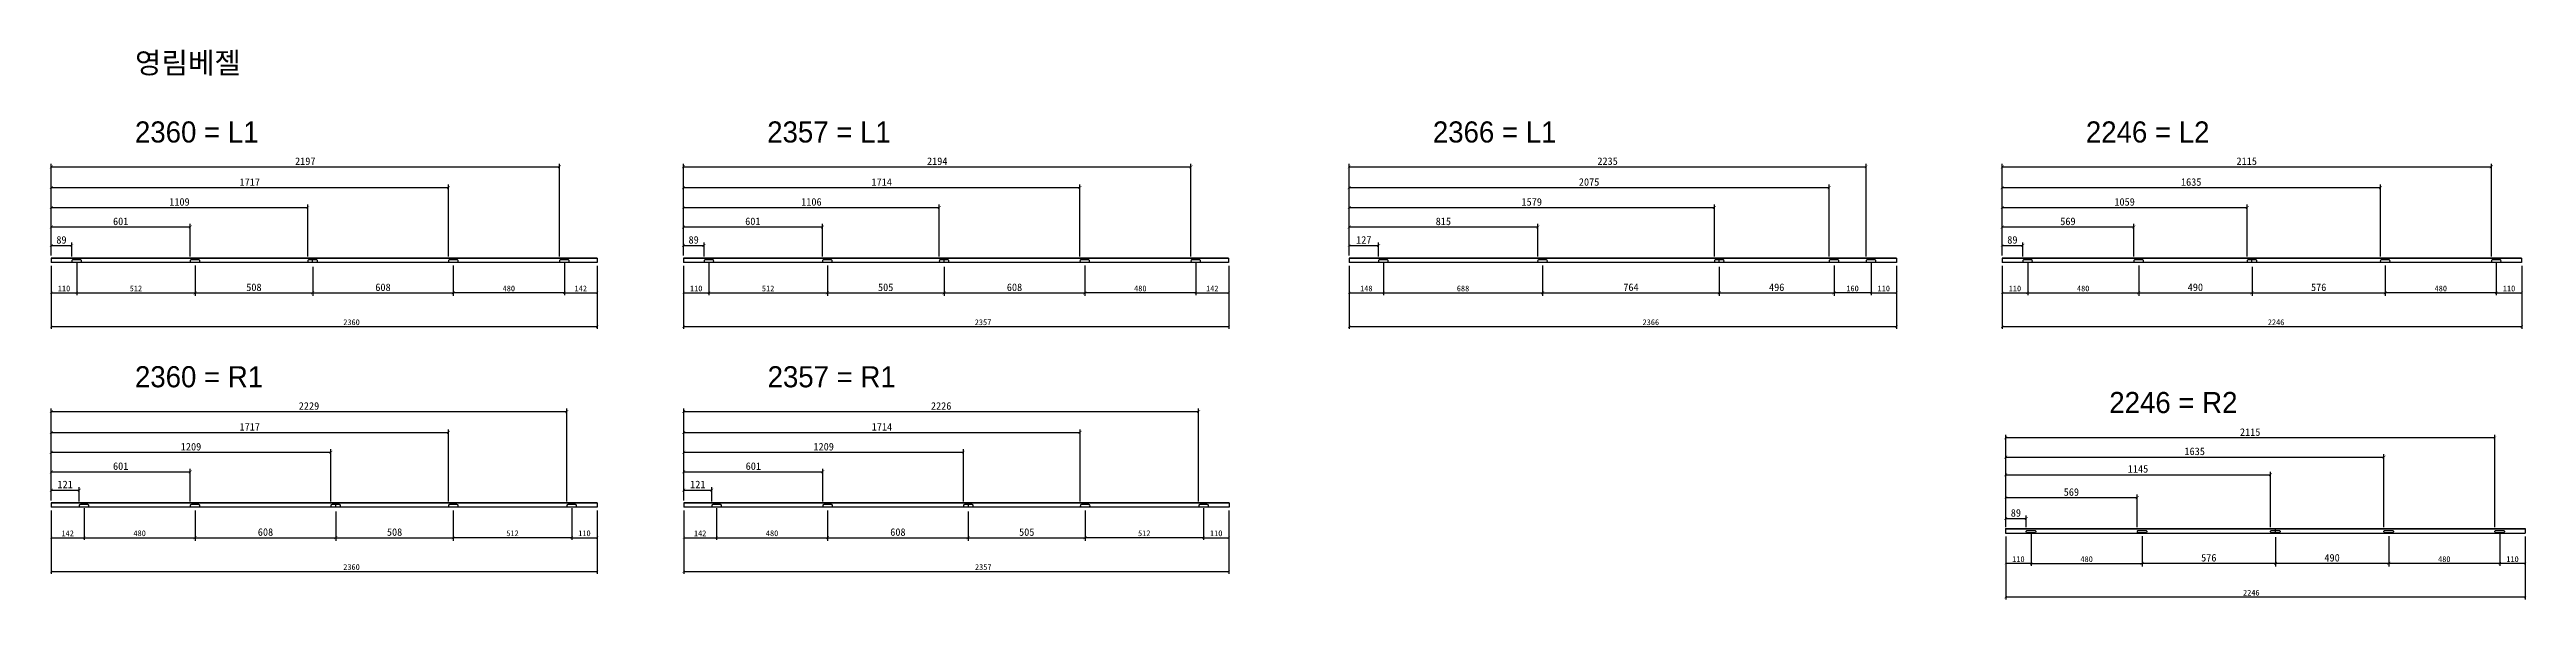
# Model space of a CAD drawing. Header units: millimetres. Extents: x -44117 to 256353, y -2095463 to 65325.
# Drawn here: x 127802 to 138510, y -1105310 to -1102933 of the extents above; entities that cross this region are included whole.
import ezdxf

# ---------------------------------------------------------------- set-up
doc = ezdxf.new("R2010")
doc.units = ezdxf.units.MM
doc.header["$LTSCALE"] = 10
doc.dimstyles.new('ISO-25', dxfattribs={"dimtxt": 2.5, "dimasz": 2.5, "dimexe": 1, "dimexo": 1, "dimtad": 1, "dimtxsty": 'Standard', "dimblk": 'ARCHTICK', "dimcen": 2.5, "dimadec": 0, "dimazin": 0, "dimtfac": 1, "dimtmove": 0, "dimatfit": 3, "dimfxl": 0, "dimarcsym": 0})

msp = doc.modelspace()

# ---------------------------------------------------------------- texts
at = {"char_height": 91.2356303, "attachment_point": 1}
for s, heights, insert in [('{\\fGulim|b0|i0|c129|p50;영림베젤}', [-101.92636], (128171.73675, -1102944.95871)), ('{\\fGulim|b0|i0|c129|p50;2360 = L1}', [-93.78683], (128171.73675, -1103243.84088)), ('{\\fGulim|b0|i0|c129|p50;2357 = L1}', [-93.78683], (130904.93532, -1103243.84088)), ('{\\fGulim|b0|i0|c129|p50;2366 = L1}', [-93.78683], (133782.63835, -1103243.84088)), ('{\\fGulim|b0|i0|c129|p50;2246 = L2}', [-93.66534], (136605.63612, -1103243.84088)), ('{\\fGulim|b0|i0|c129|p50;2360 = R1}', [-93.90831], (128171.73675, -1104301.81993)), ('{\\fGulim|b0|i0|c129|p50;2357 = R1}', [-93.90831], (130906.5868, -1104301.81993)), ('{\\fGulim|b0|i0|c129|p50;2246 = R2}', [-93.90831], (136706.89559, -1104413.22077))]:
    msp.add_mtext_dynamic_manual_height_columns(s, width=2155.3243433, gutter_width=8.14604, heights=heights, dxfattribs=dict(at, insert=insert))

# ---------------------------------------------------------------- blocks, each defined once
blk = doc.blocks.new('_ArchTick')
at = {"color": 0, "linetype": 'ByBlock', "const_width": 0.15}
blk.add_lwpolyline([(-0.5, -0.5), (0.5, 0.5)], dxfattribs=at)
blk = doc.blocks.new('*D7708')
at = {"color": 0, "lineweight": -2}
for p, q in [((127810, -1103868), (127810, -1104141)), ((130170, -1103868), (130170, -1104141)), ((127810, -1104131), (130170, -1104131))]:
    blk.add_line(p, q, dxfattribs=at)
at = {"layer": 'Defpoints', "color": 0}
for p in [(127810, -1103853), (130170, -1103853), (130170, -1104131)]:
    blk.add_point(p, dxfattribs=at)
at = {"color": 0, "lineweight": -2, "xscale": 10, "yscale": 10, "zscale": 10, "rotation": 180}
blk.add_blockref('_ArchTick', (127810, -1104131), dxfattribs=at)
at = {"color": 0, "lineweight": -2, "xscale": 10, "yscale": 10, "zscale": 10}
blk.add_blockref('_ArchTick', (130170, -1104131), dxfattribs=at)
at = {"color": 0, "insert": (129108, -1104112), "char_height": 25, "attachment_point": 5}
blk.add_mtext('2360', dxfattribs=at)
blk = doc.blocks.new('*D7709')
at = {"color": 0, "lineweight": -2}
for p, q in [((127810, -1103868), (127810, -1103995)), ((127920, -1103857), (127920, -1103995)), ((127810, -1103985), (127920, -1103985))]:
    blk.add_line(p, q, dxfattribs=at)
at = {"layer": 'Defpoints', "color": 0}
for p in [(127810, -1103853), (127920, -1103842), (127920, -1103985)]:
    blk.add_point(p, dxfattribs=at)
at = {"color": 0, "lineweight": -2, "xscale": 10, "yscale": 10, "zscale": 10, "rotation": 180}
blk.add_blockref('_ArchTick', (127810, -1103985), dxfattribs=at)
at = {"color": 0, "lineweight": -2, "xscale": 10, "yscale": 10, "zscale": 10}
blk.add_blockref('_ArchTick', (127920, -1103985), dxfattribs=at)
at = {"color": 0, "insert": (127865, -1103966), "char_height": 25, "attachment_point": 5}
blk.add_mtext('110', dxfattribs=at)
blk = doc.blocks.new('*D7710')
at = {"color": 0, "lineweight": -2}
for p, q in [((130028, -1103857), (130028, -1103995)), ((130170, -1103868), (130170, -1103995)), ((130028, -1103985), (130170, -1103985))]:
    blk.add_line(p, q, dxfattribs=at)
at = {"layer": 'Defpoints', "color": 0}
for p in [(130028, -1103842), (130170, -1103853), (130170, -1103985)]:
    blk.add_point(p, dxfattribs=at)
at = {"color": 0, "lineweight": -2, "xscale": 10, "yscale": 10, "zscale": 10, "rotation": 180}
blk.add_blockref('_ArchTick', (130028, -1103985), dxfattribs=at)
at = {"color": 0, "lineweight": -2, "xscale": 10, "yscale": 10, "zscale": 10}
blk.add_blockref('_ArchTick', (130170, -1103985), dxfattribs=at)
at = {"color": 0, "insert": (130099, -1103966), "char_height": 25, "attachment_point": 5}
blk.add_mtext('142', dxfattribs=at)
blk = doc.blocks.new('*D7711')
at = {"color": 0, "lineweight": -2}
for p, q in [((127920, -1103867), (127920, -1103995)), ((128432, -1103867), (128432, -1103995)), ((127920, -1103985), (128432, -1103985))]:
    blk.add_line(p, q, dxfattribs=at)
at = {"layer": 'Defpoints', "color": 0}
for p in [(127920, -1103852), (128432, -1103852), (128432, -1103985)]:
    blk.add_point(p, dxfattribs=at)
at = {"color": 0, "lineweight": -2, "xscale": 10, "yscale": 10, "zscale": 10, "rotation": 180}
blk.add_blockref('_ArchTick', (127920, -1103985), dxfattribs=at)
at = {"color": 0, "lineweight": -2, "xscale": 10, "yscale": 10, "zscale": 10}
blk.add_blockref('_ArchTick', (128432, -1103985), dxfattribs=at)
at = {"color": 0, "insert": (128176, -1103966), "char_height": 25, "attachment_point": 5}
blk.add_mtext('512', dxfattribs=at)
blk = doc.blocks.new('*D7712')
at = {"color": 0, "lineweight": -2}
for p, q in [((129548, -1103867), (129548, -1103995)), ((130028, -1103867), (130028, -1103995)), ((130028, -1103985), (129548, -1103985))]:
    blk.add_line(p, q, dxfattribs=at)
at = {"layer": 'Defpoints', "color": 0}
for p in [(129548, -1103852), (130028, -1103852), (129548, -1103985)]:
    blk.add_point(p, dxfattribs=at)
at = {"color": 0, "lineweight": -2, "xscale": 10, "yscale": 10, "zscale": 10, "rotation": 180}
blk.add_blockref('_ArchTick', (129548, -1103985), dxfattribs=at)
at = {"color": 0, "lineweight": -2, "xscale": 10, "yscale": 10, "zscale": 10}
blk.add_blockref('_ArchTick', (130028, -1103985), dxfattribs=at)
at = {"color": 0, "insert": (129788, -1103966), "char_height": 25, "attachment_point": 5}
blk.add_mtext('480', dxfattribs=at)
blk = doc.blocks.new('*D7713')
at = {"color": 0, "lineweight": -2}
for p, q in [((127810, -1103824), (127810, -1103767)), ((127899, -1103828), (127899, -1103767)), ((127810, -1103780), (127899, -1103780))]:
    blk.add_line(p, q, dxfattribs=at)
at = {"layer": 'Defpoints', "color": 0}
for p in [(127810, -1103844), (127899, -1103780), (127899, -1103847)]:
    blk.add_point(p, dxfattribs=at)
at = {"color": 0, "lineweight": -2, "xscale": 13, "yscale": 13, "zscale": 13, "rotation": 180}
blk.add_blockref('_ArchTick', (127810, -1103780), dxfattribs=at)
at = {"color": 0, "lineweight": -2, "xscale": 13, "yscale": 13, "zscale": 13}
blk.add_blockref('_ArchTick', (127899, -1103780), dxfattribs=at)
at = {"color": 0, "insert": (127854, -1103756), "char_height": 32.5, "attachment_point": 5}
blk.add_mtext('89', dxfattribs=at)
blk = doc.blocks.new('*D7714')
at = {"color": 0, "lineweight": -2}
for p, q in [((127810, -1103824), (127810, -1103687)), ((127810, -1103700), (128411, -1103700)), ((128411, -1103828), (128411, -1103687))]:
    blk.add_line(p, q, dxfattribs=at)
at = {"layer": 'Defpoints', "color": 0}
for p in [(128411, -1103700), (127810, -1103844), (128411, -1103847)]:
    blk.add_point(p, dxfattribs=at)
at = {"color": 0, "lineweight": -2, "xscale": 13, "yscale": 13, "zscale": 13, "rotation": 180}
blk.add_blockref('_ArchTick', (127810, -1103700), dxfattribs=at)
at = {"color": 0, "lineweight": -2, "xscale": 13, "yscale": 13, "zscale": 13}
blk.add_blockref('_ArchTick', (128411, -1103700), dxfattribs=at)
at = {"color": 0, "insert": (128110, -1103676), "char_height": 32.5, "attachment_point": 5}
blk.add_mtext('601', dxfattribs=at)
blk = doc.blocks.new('*D7715')
at = {"color": 0, "lineweight": -2}
for p, q in [((127810, -1103824), (127810, -1103603)), ((127810, -1103616), (128919, -1103616)), ((128919, -1103828), (128919, -1103603))]:
    blk.add_line(p, q, dxfattribs=at)
at = {"layer": 'Defpoints', "color": 0}
for p in [(128919, -1103616), (127810, -1103844), (128919, -1103847)]:
    blk.add_point(p, dxfattribs=at)
at = {"color": 0, "lineweight": -2, "xscale": 13, "yscale": 13, "zscale": 13, "rotation": 180}
blk.add_blockref('_ArchTick', (127810, -1103616), dxfattribs=at)
at = {"color": 0, "lineweight": -2, "xscale": 13, "yscale": 13, "zscale": 13}
blk.add_blockref('_ArchTick', (128919, -1103616), dxfattribs=at)
at = {"color": 0, "insert": (128364, -1103592), "char_height": 32.5, "attachment_point": 5}
blk.add_mtext('1109', dxfattribs=at)
blk = doc.blocks.new('*D7716')
at = {"color": 0, "lineweight": -2}
for p, q in [((127810, -1103824), (127810, -1103517)), ((127810, -1103530), (129527, -1103530)), ((129527, -1103828), (129527, -1103517))]:
    blk.add_line(p, q, dxfattribs=at)
at = {"layer": 'Defpoints', "color": 0}
for p in [(129527, -1103530), (127810, -1103844), (129527, -1103847)]:
    blk.add_point(p, dxfattribs=at)
at = {"color": 0, "lineweight": -2, "xscale": 13, "yscale": 13, "zscale": 13, "rotation": 180}
blk.add_blockref('_ArchTick', (127810, -1103530), dxfattribs=at)
at = {"color": 0, "lineweight": -2, "xscale": 13, "yscale": 13, "zscale": 13}
blk.add_blockref('_ArchTick', (129527, -1103530), dxfattribs=at)
at = {"color": 0, "insert": (128668, -1103506), "char_height": 32.5, "attachment_point": 5}
blk.add_mtext('1717', dxfattribs=at)
blk = doc.blocks.new('*D7717')
at = {"color": 0, "lineweight": -2}
for p, q in [((127810, -1103824), (127810, -1103427)), ((127810, -1103440), (130007, -1103440)), ((130007, -1103828), (130007, -1103427))]:
    blk.add_line(p, q, dxfattribs=at)
at = {"layer": 'Defpoints', "color": 0}
for p in [(130007, -1103440), (127810, -1103844), (130007, -1103847)]:
    blk.add_point(p, dxfattribs=at)
at = {"color": 0, "lineweight": -2, "xscale": 13, "yscale": 13, "zscale": 13, "rotation": 180}
blk.add_blockref('_ArchTick', (127810, -1103440), dxfattribs=at)
at = {"color": 0, "lineweight": -2, "xscale": 13, "yscale": 13, "zscale": 13}
blk.add_blockref('_ArchTick', (130007, -1103440), dxfattribs=at)
at = {"color": 0, "insert": (128908, -1103416), "char_height": 32.5, "attachment_point": 5}
blk.add_mtext('2197', dxfattribs=at)
blk = doc.blocks.new('*D7718')
at = {"color": 0, "lineweight": -2}
for p, q in [((128432, -1103872), (128432, -1103998)), ((128940, -1103872), (128940, -1103998)), ((128432, -1103985), (128940, -1103985))]:
    blk.add_line(p, q, dxfattribs=at)
at = {"layer": 'Defpoints', "color": 0}
for p in [(128432, -1103852), (128940, -1103852), (128940, -1103985)]:
    blk.add_point(p, dxfattribs=at)
at = {"color": 0, "lineweight": -2, "xscale": 13, "yscale": 13, "zscale": 13, "rotation": 180}
blk.add_blockref('_ArchTick', (128432, -1103985), dxfattribs=at)
at = {"color": 0, "lineweight": -2, "xscale": 13, "yscale": 13, "zscale": 13}
blk.add_blockref('_ArchTick', (128940, -1103985), dxfattribs=at)
at = {"color": 0, "insert": (128686, -1103961), "char_height": 32.5, "attachment_point": 5}
blk.add_mtext('508', dxfattribs=at)
blk = doc.blocks.new('*D7719')
at = {"color": 0, "lineweight": -2}
for p, q in [((128940, -1103872), (128940, -1103998)), ((129548, -1103872), (129548, -1103998)), ((128940, -1103985), (129548, -1103985))]:
    blk.add_line(p, q, dxfattribs=at)
at = {"layer": 'Defpoints', "color": 0}
for p in [(128940, -1103852), (129548, -1103852), (129548, -1103985)]:
    blk.add_point(p, dxfattribs=at)
at = {"color": 0, "lineweight": -2, "xscale": 13, "yscale": 13, "zscale": 13, "rotation": 180}
blk.add_blockref('_ArchTick', (128940, -1103985), dxfattribs=at)
at = {"color": 0, "lineweight": -2, "xscale": 13, "yscale": 13, "zscale": 13}
blk.add_blockref('_ArchTick', (129548, -1103985), dxfattribs=at)
at = {"color": 0, "insert": (129244, -1103961), "char_height": 32.5, "attachment_point": 5}
blk.add_mtext('608', dxfattribs=at)
blk = doc.blocks.new('*D7720')
at = {"color": 0, "lineweight": -2}
for p, q in [((127810, -1104926), (127810, -1105199)), ((130170, -1104926), (130170, -1105199)), ((127810, -1105189), (130170, -1105189))]:
    blk.add_line(p, q, dxfattribs=at)
at = {"layer": 'Defpoints', "color": 0}
for p in [(127810, -1104911), (130170, -1104911), (130170, -1105189)]:
    blk.add_point(p, dxfattribs=at)
at = {"color": 0, "lineweight": -2, "xscale": 10, "yscale": 10, "zscale": 10, "rotation": 180}
blk.add_blockref('_ArchTick', (127810, -1105189), dxfattribs=at)
at = {"color": 0, "lineweight": -2, "xscale": 10, "yscale": 10, "zscale": 10}
blk.add_blockref('_ArchTick', (130170, -1105189), dxfattribs=at)
at = {"color": 0, "insert": (129108, -1105170), "char_height": 25, "attachment_point": 5}
blk.add_mtext('2360', dxfattribs=at)
blk = doc.blocks.new('*D7721')
at = {"color": 0, "lineweight": -2}
for p, q in [((127810, -1104926), (127810, -1105053)), ((127952, -1104915), (127952, -1105053)), ((127810, -1105043), (127952, -1105043))]:
    blk.add_line(p, q, dxfattribs=at)
at = {"layer": 'Defpoints', "color": 0}
for p in [(127810, -1104911), (127952, -1104900), (127952, -1105043)]:
    blk.add_point(p, dxfattribs=at)
at = {"color": 0, "lineweight": -2, "xscale": 10, "yscale": 10, "zscale": 10, "rotation": 180}
blk.add_blockref('_ArchTick', (127810, -1105043), dxfattribs=at)
at = {"color": 0, "lineweight": -2, "xscale": 10, "yscale": 10, "zscale": 10}
blk.add_blockref('_ArchTick', (127952, -1105043), dxfattribs=at)
at = {"color": 0, "insert": (127881, -1105024), "char_height": 25, "attachment_point": 5}
blk.add_mtext('142', dxfattribs=at)
blk = doc.blocks.new('*D7722')
at = {"color": 0, "lineweight": -2}
for p, q in [((130060, -1104915), (130060, -1105053)), ((130170, -1104926), (130170, -1105053)), ((130060, -1105043), (130170, -1105043))]:
    blk.add_line(p, q, dxfattribs=at)
at = {"layer": 'Defpoints', "color": 0}
for p in [(130060, -1104900), (130170, -1104911), (130170, -1105043)]:
    blk.add_point(p, dxfattribs=at)
at = {"color": 0, "lineweight": -2, "xscale": 10, "yscale": 10, "zscale": 10, "rotation": 180}
blk.add_blockref('_ArchTick', (130060, -1105043), dxfattribs=at)
at = {"color": 0, "lineweight": -2, "xscale": 10, "yscale": 10, "zscale": 10}
blk.add_blockref('_ArchTick', (130170, -1105043), dxfattribs=at)
at = {"color": 0, "insert": (130115, -1105024), "char_height": 25, "attachment_point": 5}
blk.add_mtext('110', dxfattribs=at)
blk = doc.blocks.new('*D7723')
at = {"color": 0, "lineweight": -2}
for p, q in [((127952, -1104925), (127952, -1105053)), ((128432, -1104925), (128432, -1105053)), ((127952, -1105043), (128432, -1105043))]:
    blk.add_line(p, q, dxfattribs=at)
at = {"layer": 'Defpoints', "color": 0}
for p in [(127952, -1104910), (128432, -1104910), (128432, -1105043)]:
    blk.add_point(p, dxfattribs=at)
at = {"color": 0, "lineweight": -2, "xscale": 10, "yscale": 10, "zscale": 10, "rotation": 180}
blk.add_blockref('_ArchTick', (127952, -1105043), dxfattribs=at)
at = {"color": 0, "lineweight": -2, "xscale": 10, "yscale": 10, "zscale": 10}
blk.add_blockref('_ArchTick', (128432, -1105043), dxfattribs=at)
at = {"color": 0, "insert": (128192, -1105024), "char_height": 25, "attachment_point": 5}
blk.add_mtext('480', dxfattribs=at)
blk = doc.blocks.new('*D7724')
at = {"color": 0, "lineweight": -2}
for p, q in [((129548, -1104925), (129548, -1105053)), ((130060, -1104925), (130060, -1105053)), ((130060, -1105043), (129548, -1105043))]:
    blk.add_line(p, q, dxfattribs=at)
at = {"layer": 'Defpoints', "color": 0}
for p in [(129548, -1104910), (130060, -1104910), (129548, -1105043)]:
    blk.add_point(p, dxfattribs=at)
at = {"color": 0, "lineweight": -2, "xscale": 10, "yscale": 10, "zscale": 10, "rotation": 180}
blk.add_blockref('_ArchTick', (129548, -1105043), dxfattribs=at)
at = {"color": 0, "lineweight": -2, "xscale": 10, "yscale": 10, "zscale": 10}
blk.add_blockref('_ArchTick', (130060, -1105043), dxfattribs=at)
at = {"color": 0, "insert": (129804, -1105024), "char_height": 25, "attachment_point": 5}
blk.add_mtext('512', dxfattribs=at)
blk = doc.blocks.new('*D7725')
at = {"color": 0, "lineweight": -2}
for p, q in [((127810, -1104882), (127810, -1104825)), ((127810, -1104838), (127931, -1104838)), ((127931, -1104886), (127931, -1104825))]:
    blk.add_line(p, q, dxfattribs=at)
at = {"layer": 'Defpoints', "color": 0}
for p in [(127931, -1104838), (127810, -1104902), (127931, -1104905)]:
    blk.add_point(p, dxfattribs=at)
at = {"color": 0, "lineweight": -2, "xscale": 13, "yscale": 13, "zscale": 13, "rotation": 180}
blk.add_blockref('_ArchTick', (127810, -1104838), dxfattribs=at)
at = {"color": 0, "lineweight": -2, "xscale": 13, "yscale": 13, "zscale": 13}
blk.add_blockref('_ArchTick', (127931, -1104838), dxfattribs=at)
at = {"color": 0, "insert": (127870, -1104813), "char_height": 32.5, "attachment_point": 5}
blk.add_mtext('121', dxfattribs=at)
blk = doc.blocks.new('*D7726')
at = {"color": 0, "lineweight": -2}
for p, q in [((127810, -1104882), (127810, -1104745)), ((127810, -1104758), (128411, -1104758)), ((128411, -1104886), (128411, -1104745))]:
    blk.add_line(p, q, dxfattribs=at)
at = {"layer": 'Defpoints', "color": 0}
for p in [(128411, -1104758), (127810, -1104902), (128411, -1104905)]:
    blk.add_point(p, dxfattribs=at)
at = {"color": 0, "lineweight": -2, "xscale": 13, "yscale": 13, "zscale": 13, "rotation": 180}
blk.add_blockref('_ArchTick', (127810, -1104758), dxfattribs=at)
at = {"color": 0, "lineweight": -2, "xscale": 13, "yscale": 13, "zscale": 13}
blk.add_blockref('_ArchTick', (128411, -1104758), dxfattribs=at)
at = {"color": 0, "insert": (128110, -1104734), "char_height": 32.5, "attachment_point": 5}
blk.add_mtext('601', dxfattribs=at)
blk = doc.blocks.new('*D7727')
at = {"color": 0, "lineweight": -2}
for p, q in [((127810, -1104882), (127810, -1104661)), ((127810, -1104674), (129019, -1104674)), ((129019, -1104886), (129019, -1104661))]:
    blk.add_line(p, q, dxfattribs=at)
at = {"layer": 'Defpoints', "color": 0}
for p in [(129019, -1104674), (127810, -1104902), (129019, -1104905)]:
    blk.add_point(p, dxfattribs=at)
at = {"color": 0, "lineweight": -2, "xscale": 13, "yscale": 13, "zscale": 13, "rotation": 180}
blk.add_blockref('_ArchTick', (127810, -1104674), dxfattribs=at)
at = {"color": 0, "lineweight": -2, "xscale": 13, "yscale": 13, "zscale": 13}
blk.add_blockref('_ArchTick', (129019, -1104674), dxfattribs=at)
at = {"color": 0, "insert": (128414, -1104650), "char_height": 32.5, "attachment_point": 5}
blk.add_mtext('1209', dxfattribs=at)
blk = doc.blocks.new('*D7728')
at = {"color": 0, "lineweight": -2}
for p, q in [((127810, -1104882), (127810, -1104575)), ((127810, -1104588), (129527, -1104588)), ((129527, -1104886), (129527, -1104575))]:
    blk.add_line(p, q, dxfattribs=at)
at = {"layer": 'Defpoints', "color": 0}
for p in [(129527, -1104588), (127810, -1104902), (129527, -1104905)]:
    blk.add_point(p, dxfattribs=at)
at = {"color": 0, "lineweight": -2, "xscale": 13, "yscale": 13, "zscale": 13, "rotation": 180}
blk.add_blockref('_ArchTick', (127810, -1104588), dxfattribs=at)
at = {"color": 0, "lineweight": -2, "xscale": 13, "yscale": 13, "zscale": 13}
blk.add_blockref('_ArchTick', (129527, -1104588), dxfattribs=at)
at = {"color": 0, "insert": (128668, -1104564), "char_height": 32.5, "attachment_point": 5}
blk.add_mtext('1717', dxfattribs=at)
blk = doc.blocks.new('*D7729')
at = {"color": 0, "lineweight": -2}
for p, q in [((127810, -1104882), (127810, -1104485)), ((127810, -1104498), (130039, -1104498)), ((130039, -1104886), (130039, -1104485))]:
    blk.add_line(p, q, dxfattribs=at)
at = {"layer": 'Defpoints', "color": 0}
for p in [(130039, -1104498), (127810, -1104902), (130039, -1104905)]:
    blk.add_point(p, dxfattribs=at)
at = {"color": 0, "lineweight": -2, "xscale": 13, "yscale": 13, "zscale": 13, "rotation": 180}
blk.add_blockref('_ArchTick', (127810, -1104498), dxfattribs=at)
at = {"color": 0, "lineweight": -2, "xscale": 13, "yscale": 13, "zscale": 13}
blk.add_blockref('_ArchTick', (130039, -1104498), dxfattribs=at)
at = {"color": 0, "insert": (128924, -1104474), "char_height": 32.5, "attachment_point": 5}
blk.add_mtext('2229', dxfattribs=at)
blk = doc.blocks.new('*D7730')
at = {"color": 0, "lineweight": -2}
for p, q in [((128432, -1104930), (128432, -1105056)), ((129040, -1104930), (129040, -1105056)), ((128432, -1105043), (129040, -1105043))]:
    blk.add_line(p, q, dxfattribs=at)
at = {"layer": 'Defpoints', "color": 0}
for p in [(128432, -1104910), (129040, -1104910), (129040, -1105043)]:
    blk.add_point(p, dxfattribs=at)
at = {"color": 0, "lineweight": -2, "xscale": 13, "yscale": 13, "zscale": 13, "rotation": 180}
blk.add_blockref('_ArchTick', (128432, -1105043), dxfattribs=at)
at = {"color": 0, "lineweight": -2, "xscale": 13, "yscale": 13, "zscale": 13}
blk.add_blockref('_ArchTick', (129040, -1105043), dxfattribs=at)
at = {"color": 0, "insert": (128736, -1105019), "char_height": 32.5, "attachment_point": 5}
blk.add_mtext('608', dxfattribs=at)
blk = doc.blocks.new('*D7731')
at = {"color": 0, "lineweight": -2}
for p, q in [((129040, -1104930), (129040, -1105056)), ((129548, -1104930), (129548, -1105056)), ((129040, -1105043), (129548, -1105043))]:
    blk.add_line(p, q, dxfattribs=at)
at = {"layer": 'Defpoints', "color": 0}
for p in [(129040, -1104910), (129548, -1104910), (129548, -1105043)]:
    blk.add_point(p, dxfattribs=at)
at = {"color": 0, "lineweight": -2, "xscale": 13, "yscale": 13, "zscale": 13, "rotation": 180}
blk.add_blockref('_ArchTick', (129040, -1105043), dxfattribs=at)
at = {"color": 0, "lineweight": -2, "xscale": 13, "yscale": 13, "zscale": 13}
blk.add_blockref('_ArchTick', (129548, -1105043), dxfattribs=at)
at = {"color": 0, "insert": (129294, -1105019), "char_height": 32.5, "attachment_point": 5}
blk.add_mtext('508', dxfattribs=at)
blk = doc.blocks.new('*D7732')
at = {"color": 0, "lineweight": -2}
for p, q in [((130543, -1103868), (130543, -1104141)), ((132900, -1103868), (132900, -1104141)), ((130543, -1104131), (132900, -1104131))]:
    blk.add_line(p, q, dxfattribs=at)
at = {"layer": 'Defpoints', "color": 0}
for p in [(130543, -1103853), (132900, -1103853), (132900, -1104131)]:
    blk.add_point(p, dxfattribs=at)
at = {"color": 0, "lineweight": -2, "xscale": 10, "yscale": 10, "zscale": 10, "rotation": 180}
blk.add_blockref('_ArchTick', (130543, -1104131), dxfattribs=at)
at = {"color": 0, "lineweight": -2, "xscale": 10, "yscale": 10, "zscale": 10}
blk.add_blockref('_ArchTick', (132900, -1104131), dxfattribs=at)
at = {"color": 0, "insert": (131838, -1104112), "char_height": 25, "attachment_point": 5}
blk.add_mtext('2357', dxfattribs=at)
blk = doc.blocks.new('*D7733')
at = {"color": 0, "lineweight": -2}
for p, q in [((130543, -1103868), (130543, -1103995)), ((130653, -1103857), (130653, -1103995)), ((130543, -1103985), (130653, -1103985))]:
    blk.add_line(p, q, dxfattribs=at)
at = {"layer": 'Defpoints', "color": 0}
for p in [(130543, -1103853), (130653, -1103842), (130653, -1103985)]:
    blk.add_point(p, dxfattribs=at)
at = {"color": 0, "lineweight": -2, "xscale": 10, "yscale": 10, "zscale": 10, "rotation": 180}
blk.add_blockref('_ArchTick', (130543, -1103985), dxfattribs=at)
at = {"color": 0, "lineweight": -2, "xscale": 10, "yscale": 10, "zscale": 10}
blk.add_blockref('_ArchTick', (130653, -1103985), dxfattribs=at)
at = {"color": 0, "insert": (130598, -1103966), "char_height": 25, "attachment_point": 5}
blk.add_mtext('110', dxfattribs=at)
blk = doc.blocks.new('*D7734')
at = {"color": 0, "lineweight": -2}
for p, q in [((132758, -1103857), (132758, -1103995)), ((132900, -1103868), (132900, -1103995)), ((132758, -1103985), (132900, -1103985))]:
    blk.add_line(p, q, dxfattribs=at)
at = {"layer": 'Defpoints', "color": 0}
for p in [(132758, -1103842), (132900, -1103853), (132900, -1103985)]:
    blk.add_point(p, dxfattribs=at)
at = {"color": 0, "lineweight": -2, "xscale": 10, "yscale": 10, "zscale": 10, "rotation": 180}
blk.add_blockref('_ArchTick', (132758, -1103985), dxfattribs=at)
at = {"color": 0, "lineweight": -2, "xscale": 10, "yscale": 10, "zscale": 10}
blk.add_blockref('_ArchTick', (132900, -1103985), dxfattribs=at)
at = {"color": 0, "insert": (132829, -1103966), "char_height": 25, "attachment_point": 5}
blk.add_mtext('142', dxfattribs=at)
blk = doc.blocks.new('*D7735')
at = {"color": 0, "lineweight": -2}
for p, q in [((130653, -1103867), (130653, -1103995)), ((131165, -1103867), (131165, -1103995)), ((130653, -1103985), (131165, -1103985))]:
    blk.add_line(p, q, dxfattribs=at)
at = {"layer": 'Defpoints', "color": 0}
for p in [(130653, -1103852), (131165, -1103852), (131165, -1103985)]:
    blk.add_point(p, dxfattribs=at)
at = {"color": 0, "lineweight": -2, "xscale": 10, "yscale": 10, "zscale": 10, "rotation": 180}
blk.add_blockref('_ArchTick', (130653, -1103985), dxfattribs=at)
at = {"color": 0, "lineweight": -2, "xscale": 10, "yscale": 10, "zscale": 10}
blk.add_blockref('_ArchTick', (131165, -1103985), dxfattribs=at)
at = {"color": 0, "insert": (130909, -1103966), "char_height": 25, "attachment_point": 5}
blk.add_mtext('512', dxfattribs=at)
blk = doc.blocks.new('*D7736')
at = {"color": 0, "lineweight": -2}
for p, q in [((132278, -1103867), (132278, -1103995)), ((132758, -1103867), (132758, -1103995)), ((132758, -1103985), (132278, -1103985))]:
    blk.add_line(p, q, dxfattribs=at)
at = {"layer": 'Defpoints', "color": 0}
for p in [(132278, -1103852), (132758, -1103852), (132278, -1103985)]:
    blk.add_point(p, dxfattribs=at)
at = {"color": 0, "lineweight": -2, "xscale": 10, "yscale": 10, "zscale": 10, "rotation": 180}
blk.add_blockref('_ArchTick', (132278, -1103985), dxfattribs=at)
at = {"color": 0, "lineweight": -2, "xscale": 10, "yscale": 10, "zscale": 10}
blk.add_blockref('_ArchTick', (132758, -1103985), dxfattribs=at)
at = {"color": 0, "insert": (132518, -1103966), "char_height": 25, "attachment_point": 5}
blk.add_mtext('480', dxfattribs=at)
blk = doc.blocks.new('*D7737')
at = {"color": 0, "lineweight": -2}
for p, q in [((130543, -1103824), (130543, -1103767)), ((130632, -1103828), (130632, -1103767)), ((130543, -1103780), (130632, -1103780))]:
    blk.add_line(p, q, dxfattribs=at)
at = {"layer": 'Defpoints', "color": 0}
for p in [(130543, -1103844), (130632, -1103780), (130632, -1103847)]:
    blk.add_point(p, dxfattribs=at)
at = {"color": 0, "lineweight": -2, "xscale": 13, "yscale": 13, "zscale": 13, "rotation": 180}
blk.add_blockref('_ArchTick', (130543, -1103780), dxfattribs=at)
at = {"color": 0, "lineweight": -2, "xscale": 13, "yscale": 13, "zscale": 13}
blk.add_blockref('_ArchTick', (130632, -1103780), dxfattribs=at)
at = {"color": 0, "insert": (130587, -1103756), "char_height": 32.5, "attachment_point": 5}
blk.add_mtext('89', dxfattribs=at)
blk = doc.blocks.new('*D7738')
at = {"color": 0, "lineweight": -2}
for p, q in [((130543, -1103824), (130543, -1103687)), ((130543, -1103700), (131144, -1103700)), ((131144, -1103828), (131144, -1103687))]:
    blk.add_line(p, q, dxfattribs=at)
at = {"layer": 'Defpoints', "color": 0}
for p in [(131144, -1103700), (130543, -1103844), (131144, -1103847)]:
    blk.add_point(p, dxfattribs=at)
at = {"color": 0, "lineweight": -2, "xscale": 13, "yscale": 13, "zscale": 13, "rotation": 180}
blk.add_blockref('_ArchTick', (130543, -1103700), dxfattribs=at)
at = {"color": 0, "lineweight": -2, "xscale": 13, "yscale": 13, "zscale": 13}
blk.add_blockref('_ArchTick', (131144, -1103700), dxfattribs=at)
at = {"color": 0, "insert": (130843, -1103676), "char_height": 32.5, "attachment_point": 5}
blk.add_mtext('601', dxfattribs=at)
blk = doc.blocks.new('*D7739')
at = {"color": 0, "lineweight": -2}
for p, q in [((130543, -1103824), (130543, -1103603)), ((130543, -1103616), (131649, -1103616)), ((131649, -1103828), (131649, -1103603))]:
    blk.add_line(p, q, dxfattribs=at)
at = {"layer": 'Defpoints', "color": 0}
for p in [(131649, -1103616), (130543, -1103844), (131649, -1103847)]:
    blk.add_point(p, dxfattribs=at)
at = {"color": 0, "lineweight": -2, "xscale": 13, "yscale": 13, "zscale": 13, "rotation": 180}
blk.add_blockref('_ArchTick', (130543, -1103616), dxfattribs=at)
at = {"color": 0, "lineweight": -2, "xscale": 13, "yscale": 13, "zscale": 13}
blk.add_blockref('_ArchTick', (131649, -1103616), dxfattribs=at)
at = {"color": 0, "insert": (131096, -1103592), "char_height": 32.5, "attachment_point": 5}
blk.add_mtext('1106', dxfattribs=at)
blk = doc.blocks.new('*D7740')
at = {"color": 0, "lineweight": -2}
for p, q in [((130543, -1103824), (130543, -1103517)), ((130543, -1103530), (132257, -1103530)), ((132257, -1103828), (132257, -1103517))]:
    blk.add_line(p, q, dxfattribs=at)
at = {"layer": 'Defpoints', "color": 0}
for p in [(132257, -1103530), (130543, -1103844), (132257, -1103847)]:
    blk.add_point(p, dxfattribs=at)
at = {"color": 0, "lineweight": -2, "xscale": 13, "yscale": 13, "zscale": 13, "rotation": 180}
blk.add_blockref('_ArchTick', (130543, -1103530), dxfattribs=at)
at = {"color": 0, "lineweight": -2, "xscale": 13, "yscale": 13, "zscale": 13}
blk.add_blockref('_ArchTick', (132257, -1103530), dxfattribs=at)
at = {"color": 0, "insert": (131400, -1103506), "char_height": 32.5, "attachment_point": 5}
blk.add_mtext('1714', dxfattribs=at)
blk = doc.blocks.new('*D7741')
at = {"color": 0, "lineweight": -2}
for p, q in [((130543, -1103824), (130543, -1103427)), ((130543, -1103440), (132737, -1103440)), ((132737, -1103828), (132737, -1103427))]:
    blk.add_line(p, q, dxfattribs=at)
at = {"layer": 'Defpoints', "color": 0}
for p in [(132737, -1103440), (130543, -1103844), (132737, -1103847)]:
    blk.add_point(p, dxfattribs=at)
at = {"color": 0, "lineweight": -2, "xscale": 13, "yscale": 13, "zscale": 13, "rotation": 180}
blk.add_blockref('_ArchTick', (130543, -1103440), dxfattribs=at)
at = {"color": 0, "lineweight": -2, "xscale": 13, "yscale": 13, "zscale": 13}
blk.add_blockref('_ArchTick', (132737, -1103440), dxfattribs=at)
at = {"color": 0, "insert": (131640, -1103416), "char_height": 32.5, "attachment_point": 5}
blk.add_mtext('2194', dxfattribs=at)
blk = doc.blocks.new('*D7742')
at = {"color": 0, "lineweight": -2}
for p, q in [((131165, -1103872), (131165, -1103998)), ((131670, -1103872), (131670, -1103998)), ((131165, -1103985), (131670, -1103985))]:
    blk.add_line(p, q, dxfattribs=at)
at = {"layer": 'Defpoints', "color": 0}
for p in [(131165, -1103852), (131670, -1103852), (131670, -1103985)]:
    blk.add_point(p, dxfattribs=at)
at = {"color": 0, "lineweight": -2, "xscale": 13, "yscale": 13, "zscale": 13, "rotation": 180}
blk.add_blockref('_ArchTick', (131165, -1103985), dxfattribs=at)
at = {"color": 0, "lineweight": -2, "xscale": 13, "yscale": 13, "zscale": 13}
blk.add_blockref('_ArchTick', (131670, -1103985), dxfattribs=at)
at = {"color": 0, "insert": (131417, -1103961), "char_height": 32.5, "attachment_point": 5}
blk.add_mtext('505', dxfattribs=at)
blk = doc.blocks.new('*D7743')
at = {"color": 0, "lineweight": -2}
for p, q in [((131670, -1103872), (131670, -1103998)), ((132278, -1103872), (132278, -1103998)), ((131670, -1103985), (132278, -1103985))]:
    blk.add_line(p, q, dxfattribs=at)
at = {"layer": 'Defpoints', "color": 0}
for p in [(131670, -1103852), (132278, -1103852), (132278, -1103985)]:
    blk.add_point(p, dxfattribs=at)
at = {"color": 0, "lineweight": -2, "xscale": 13, "yscale": 13, "zscale": 13, "rotation": 180}
blk.add_blockref('_ArchTick', (131670, -1103985), dxfattribs=at)
at = {"color": 0, "lineweight": -2, "xscale": 13, "yscale": 13, "zscale": 13}
blk.add_blockref('_ArchTick', (132278, -1103985), dxfattribs=at)
at = {"color": 0, "insert": (131974, -1103961), "char_height": 32.5, "attachment_point": 5}
blk.add_mtext('608', dxfattribs=at)
blk = doc.blocks.new('*D7744')
at = {"color": 0, "lineweight": -2}
for p, q in [((130544, -1104926), (130544, -1105199)), ((132901, -1104926), (132901, -1105199)), ((130544, -1105189), (132901, -1105189))]:
    blk.add_line(p, q, dxfattribs=at)
at = {"layer": 'Defpoints', "color": 0}
for p in [(130544, -1104911), (132901, -1104911), (132901, -1105189)]:
    blk.add_point(p, dxfattribs=at)
at = {"color": 0, "lineweight": -2, "xscale": 10, "yscale": 10, "zscale": 10, "rotation": 180}
blk.add_blockref('_ArchTick', (130544, -1105189), dxfattribs=at)
at = {"color": 0, "lineweight": -2, "xscale": 10, "yscale": 10, "zscale": 10}
blk.add_blockref('_ArchTick', (132901, -1105189), dxfattribs=at)
at = {"color": 0, "insert": (131839, -1105170), "char_height": 25, "attachment_point": 5}
blk.add_mtext('2357', dxfattribs=at)
blk = doc.blocks.new('*D7745')
at = {"color": 0, "lineweight": -2}
for p, q in [((130544, -1104926), (130544, -1105053)), ((130686, -1104915), (130686, -1105053)), ((130544, -1105043), (130686, -1105043))]:
    blk.add_line(p, q, dxfattribs=at)
at = {"layer": 'Defpoints', "color": 0}
for p in [(130544, -1104911), (130686, -1104900), (130686, -1105043)]:
    blk.add_point(p, dxfattribs=at)
at = {"color": 0, "lineweight": -2, "xscale": 10, "yscale": 10, "zscale": 10, "rotation": 180}
blk.add_blockref('_ArchTick', (130544, -1105043), dxfattribs=at)
at = {"color": 0, "lineweight": -2, "xscale": 10, "yscale": 10, "zscale": 10}
blk.add_blockref('_ArchTick', (130686, -1105043), dxfattribs=at)
at = {"color": 0, "insert": (130615, -1105024), "char_height": 25, "attachment_point": 5}
blk.add_mtext('142', dxfattribs=at)
blk = doc.blocks.new('*D7746')
at = {"color": 0, "lineweight": -2}
for p, q in [((132791, -1104915), (132791, -1105053)), ((132901, -1104926), (132901, -1105053)), ((132791, -1105043), (132901, -1105043))]:
    blk.add_line(p, q, dxfattribs=at)
at = {"layer": 'Defpoints', "color": 0}
for p in [(132791, -1104900), (132901, -1104911), (132901, -1105043)]:
    blk.add_point(p, dxfattribs=at)
at = {"color": 0, "lineweight": -2, "xscale": 10, "yscale": 10, "zscale": 10, "rotation": 180}
blk.add_blockref('_ArchTick', (132791, -1105043), dxfattribs=at)
at = {"color": 0, "lineweight": -2, "xscale": 10, "yscale": 10, "zscale": 10}
blk.add_blockref('_ArchTick', (132901, -1105043), dxfattribs=at)
at = {"color": 0, "insert": (132846, -1105024), "char_height": 25, "attachment_point": 5}
blk.add_mtext('110', dxfattribs=at)
blk = doc.blocks.new('*D7747')
at = {"color": 0, "lineweight": -2}
for p, q in [((130686, -1104925), (130686, -1105053)), ((131166, -1104925), (131166, -1105053)), ((130686, -1105043), (131166, -1105043))]:
    blk.add_line(p, q, dxfattribs=at)
at = {"layer": 'Defpoints', "color": 0}
for p in [(130686, -1104910), (131166, -1104910), (131166, -1105043)]:
    blk.add_point(p, dxfattribs=at)
at = {"color": 0, "lineweight": -2, "xscale": 10, "yscale": 10, "zscale": 10, "rotation": 180}
blk.add_blockref('_ArchTick', (130686, -1105043), dxfattribs=at)
at = {"color": 0, "lineweight": -2, "xscale": 10, "yscale": 10, "zscale": 10}
blk.add_blockref('_ArchTick', (131166, -1105043), dxfattribs=at)
at = {"color": 0, "insert": (130926, -1105024), "char_height": 25, "attachment_point": 5}
blk.add_mtext('480', dxfattribs=at)
blk = doc.blocks.new('*D7748')
at = {"color": 0, "lineweight": -2}
for p, q in [((132279, -1104925), (132279, -1105053)), ((132791, -1104925), (132791, -1105053)), ((132791, -1105043), (132279, -1105043))]:
    blk.add_line(p, q, dxfattribs=at)
at = {"layer": 'Defpoints', "color": 0}
for p in [(132279, -1104910), (132791, -1104910), (132279, -1105043)]:
    blk.add_point(p, dxfattribs=at)
at = {"color": 0, "lineweight": -2, "xscale": 10, "yscale": 10, "zscale": 10, "rotation": 180}
blk.add_blockref('_ArchTick', (132279, -1105043), dxfattribs=at)
at = {"color": 0, "lineweight": -2, "xscale": 10, "yscale": 10, "zscale": 10}
blk.add_blockref('_ArchTick', (132791, -1105043), dxfattribs=at)
at = {"color": 0, "insert": (132535, -1105024), "char_height": 25, "attachment_point": 5}
blk.add_mtext('512', dxfattribs=at)
blk = doc.blocks.new('*D7749')
at = {"color": 0, "lineweight": -2}
for p, q in [((130544, -1104882), (130544, -1104825)), ((130544, -1104838), (130665, -1104838)), ((130665, -1104886), (130665, -1104825))]:
    blk.add_line(p, q, dxfattribs=at)
at = {"layer": 'Defpoints', "color": 0}
for p in [(130665, -1104838), (130544, -1104902), (130665, -1104905)]:
    blk.add_point(p, dxfattribs=at)
at = {"color": 0, "lineweight": -2, "xscale": 13, "yscale": 13, "zscale": 13, "rotation": 180}
blk.add_blockref('_ArchTick', (130544, -1104838), dxfattribs=at)
at = {"color": 0, "lineweight": -2, "xscale": 13, "yscale": 13, "zscale": 13}
blk.add_blockref('_ArchTick', (130665, -1104838), dxfattribs=at)
at = {"color": 0, "insert": (130605, -1104813), "char_height": 32.5, "attachment_point": 5}
blk.add_mtext('121', dxfattribs=at)
blk = doc.blocks.new('*D7750')
at = {"color": 0, "lineweight": -2}
for p, q in [((130544, -1104882), (130544, -1104745)), ((130544, -1104758), (131145, -1104758)), ((131145, -1104886), (131145, -1104745))]:
    blk.add_line(p, q, dxfattribs=at)
at = {"layer": 'Defpoints', "color": 0}
for p in [(131145, -1104758), (130544, -1104902), (131145, -1104905)]:
    blk.add_point(p, dxfattribs=at)
at = {"color": 0, "lineweight": -2, "xscale": 13, "yscale": 13, "zscale": 13, "rotation": 180}
blk.add_blockref('_ArchTick', (130544, -1104758), dxfattribs=at)
at = {"color": 0, "lineweight": -2, "xscale": 13, "yscale": 13, "zscale": 13}
blk.add_blockref('_ArchTick', (131145, -1104758), dxfattribs=at)
at = {"color": 0, "insert": (130845, -1104734), "char_height": 32.5, "attachment_point": 5}
blk.add_mtext('601', dxfattribs=at)
blk = doc.blocks.new('*D7751')
at = {"color": 0, "lineweight": -2}
for p, q in [((130544, -1104882), (130544, -1104661)), ((130544, -1104674), (131753, -1104674)), ((131753, -1104886), (131753, -1104661))]:
    blk.add_line(p, q, dxfattribs=at)
at = {"layer": 'Defpoints', "color": 0}
for p in [(131753, -1104674), (130544, -1104902), (131753, -1104905)]:
    blk.add_point(p, dxfattribs=at)
at = {"color": 0, "lineweight": -2, "xscale": 13, "yscale": 13, "zscale": 13, "rotation": 180}
blk.add_blockref('_ArchTick', (130544, -1104674), dxfattribs=at)
at = {"color": 0, "lineweight": -2, "xscale": 13, "yscale": 13, "zscale": 13}
blk.add_blockref('_ArchTick', (131753, -1104674), dxfattribs=at)
at = {"color": 0, "insert": (131149, -1104650), "char_height": 32.5, "attachment_point": 5}
blk.add_mtext('1209', dxfattribs=at)
blk = doc.blocks.new('*D7752')
at = {"color": 0, "lineweight": -2}
for p, q in [((130544, -1104882), (130544, -1104575)), ((130544, -1104588), (132258, -1104588)), ((132258, -1104886), (132258, -1104575))]:
    blk.add_line(p, q, dxfattribs=at)
at = {"layer": 'Defpoints', "color": 0}
for p in [(132258, -1104588), (130544, -1104902), (132258, -1104905)]:
    blk.add_point(p, dxfattribs=at)
at = {"color": 0, "lineweight": -2, "xscale": 13, "yscale": 13, "zscale": 13, "rotation": 180}
blk.add_blockref('_ArchTick', (130544, -1104588), dxfattribs=at)
at = {"color": 0, "lineweight": -2, "xscale": 13, "yscale": 13, "zscale": 13}
blk.add_blockref('_ArchTick', (132258, -1104588), dxfattribs=at)
at = {"color": 0, "insert": (131401, -1104564), "char_height": 32.5, "attachment_point": 5}
blk.add_mtext('1714', dxfattribs=at)
blk = doc.blocks.new('*D7753')
at = {"color": 0, "lineweight": -2}
for p, q in [((130544, -1104882), (130544, -1104485)), ((130544, -1104498), (132770, -1104498)), ((132770, -1104886), (132770, -1104485))]:
    blk.add_line(p, q, dxfattribs=at)
at = {"layer": 'Defpoints', "color": 0}
for p in [(132770, -1104498), (130544, -1104902), (132770, -1104905)]:
    blk.add_point(p, dxfattribs=at)
at = {"color": 0, "lineweight": -2, "xscale": 13, "yscale": 13, "zscale": 13, "rotation": 180}
blk.add_blockref('_ArchTick', (130544, -1104498), dxfattribs=at)
at = {"color": 0, "lineweight": -2, "xscale": 13, "yscale": 13, "zscale": 13}
blk.add_blockref('_ArchTick', (132770, -1104498), dxfattribs=at)
at = {"color": 0, "insert": (131657, -1104474), "char_height": 32.5, "attachment_point": 5}
blk.add_mtext('2226', dxfattribs=at)
blk = doc.blocks.new('*D7754')
at = {"color": 0, "lineweight": -2}
for p, q in [((131166, -1104930), (131166, -1105056)), ((131774, -1104930), (131774, -1105056)), ((131166, -1105043), (131774, -1105043))]:
    blk.add_line(p, q, dxfattribs=at)
at = {"layer": 'Defpoints', "color": 0}
for p in [(131166, -1104910), (131774, -1104910), (131774, -1105043)]:
    blk.add_point(p, dxfattribs=at)
at = {"color": 0, "lineweight": -2, "xscale": 13, "yscale": 13, "zscale": 13, "rotation": 180}
blk.add_blockref('_ArchTick', (131166, -1105043), dxfattribs=at)
at = {"color": 0, "lineweight": -2, "xscale": 13, "yscale": 13, "zscale": 13}
blk.add_blockref('_ArchTick', (131774, -1105043), dxfattribs=at)
at = {"color": 0, "insert": (131470, -1105019), "char_height": 32.5, "attachment_point": 5}
blk.add_mtext('608', dxfattribs=at)
blk = doc.blocks.new('*D7755')
at = {"color": 0, "lineweight": -2}
for p, q in [((131774, -1104930), (131774, -1105056)), ((132279, -1104930), (132279, -1105056)), ((131774, -1105043), (132279, -1105043))]:
    blk.add_line(p, q, dxfattribs=at)
at = {"layer": 'Defpoints', "color": 0}
for p in [(131774, -1104910), (132279, -1104910), (132279, -1105043)]:
    blk.add_point(p, dxfattribs=at)
at = {"color": 0, "lineweight": -2, "xscale": 13, "yscale": 13, "zscale": 13, "rotation": 180}
blk.add_blockref('_ArchTick', (131774, -1105043), dxfattribs=at)
at = {"color": 0, "lineweight": -2, "xscale": 13, "yscale": 13, "zscale": 13}
blk.add_blockref('_ArchTick', (132279, -1105043), dxfattribs=at)
at = {"color": 0, "insert": (132027, -1105019), "char_height": 32.5, "attachment_point": 5}
blk.add_mtext('505', dxfattribs=at)
blk = doc.blocks.new('*D7756')
at = {"color": 0, "lineweight": -2}
for p, q in [((133421, -1103868), (133421, -1104141)), ((135787, -1103868), (135787, -1104141)), ((133421, -1104131), (135787, -1104131))]:
    blk.add_line(p, q, dxfattribs=at)
at = {"layer": 'Defpoints', "color": 0}
for p in [(133421, -1103853), (135787, -1103853), (135787, -1104131)]:
    blk.add_point(p, dxfattribs=at)
at = {"color": 0, "lineweight": -2, "xscale": 10, "yscale": 10, "zscale": 10, "rotation": 180}
blk.add_blockref('_ArchTick', (133421, -1104131), dxfattribs=at)
at = {"color": 0, "lineweight": -2, "xscale": 10, "yscale": 10, "zscale": 10}
blk.add_blockref('_ArchTick', (135787, -1104131), dxfattribs=at)
at = {"color": 0, "insert": (134725, -1104112), "char_height": 25, "attachment_point": 5}
blk.add_mtext('2366', dxfattribs=at)
blk = doc.blocks.new('*D7757')
at = {"color": 0, "lineweight": -2}
for p, q in [((133421, -1103868), (133421, -1103995)), ((133569, -1103857), (133569, -1103995)), ((133421, -1103985), (133569, -1103985))]:
    blk.add_line(p, q, dxfattribs=at)
at = {"layer": 'Defpoints', "color": 0}
for p in [(133421, -1103853), (133569, -1103842), (133569, -1103985)]:
    blk.add_point(p, dxfattribs=at)
at = {"color": 0, "lineweight": -2, "xscale": 10, "yscale": 10, "zscale": 10, "rotation": 180}
blk.add_blockref('_ArchTick', (133421, -1103985), dxfattribs=at)
at = {"color": 0, "lineweight": -2, "xscale": 10, "yscale": 10, "zscale": 10}
blk.add_blockref('_ArchTick', (133569, -1103985), dxfattribs=at)
at = {"color": 0, "insert": (133495, -1103966), "char_height": 25, "attachment_point": 5}
blk.add_mtext('148', dxfattribs=at)
blk = doc.blocks.new('*D7758')
at = {"color": 0, "lineweight": -2}
for p, q in [((135677, -1103857), (135677, -1103995)), ((135787, -1103868), (135787, -1103995)), ((135677, -1103985), (135787, -1103985))]:
    blk.add_line(p, q, dxfattribs=at)
at = {"layer": 'Defpoints', "color": 0}
for p in [(135677, -1103842), (135787, -1103853), (135787, -1103985)]:
    blk.add_point(p, dxfattribs=at)
at = {"color": 0, "lineweight": -2, "xscale": 10, "yscale": 10, "zscale": 10, "rotation": 180}
blk.add_blockref('_ArchTick', (135677, -1103985), dxfattribs=at)
at = {"color": 0, "lineweight": -2, "xscale": 10, "yscale": 10, "zscale": 10}
blk.add_blockref('_ArchTick', (135787, -1103985), dxfattribs=at)
at = {"color": 0, "insert": (135732, -1103966), "char_height": 25, "attachment_point": 5}
blk.add_mtext('110', dxfattribs=at)
blk = doc.blocks.new('*D7759')
at = {"color": 0, "lineweight": -2}
for p, q in [((133569, -1103867), (133569, -1103995)), ((134257, -1103867), (134257, -1103995)), ((133569, -1103985), (134257, -1103985))]:
    blk.add_line(p, q, dxfattribs=at)
at = {"layer": 'Defpoints', "color": 0}
for p in [(133569, -1103852), (134257, -1103852), (134257, -1103985)]:
    blk.add_point(p, dxfattribs=at)
at = {"color": 0, "lineweight": -2, "xscale": 10, "yscale": 10, "zscale": 10, "rotation": 180}
blk.add_blockref('_ArchTick', (133569, -1103985), dxfattribs=at)
at = {"color": 0, "lineweight": -2, "xscale": 10, "yscale": 10, "zscale": 10}
blk.add_blockref('_ArchTick', (134257, -1103985), dxfattribs=at)
at = {"color": 0, "insert": (133913, -1103966), "char_height": 25, "attachment_point": 5}
blk.add_mtext('688', dxfattribs=at)
blk = doc.blocks.new('*D7760')
at = {"color": 0, "lineweight": -2}
for p, q in [((135517, -1103867), (135517, -1103995)), ((135677, -1103867), (135677, -1103995)), ((135677, -1103985), (135517, -1103985))]:
    blk.add_line(p, q, dxfattribs=at)
at = {"layer": 'Defpoints', "color": 0}
for p in [(135517, -1103852), (135677, -1103852), (135517, -1103985)]:
    blk.add_point(p, dxfattribs=at)
at = {"color": 0, "lineweight": -2, "xscale": 10, "yscale": 10, "zscale": 10, "rotation": 180}
blk.add_blockref('_ArchTick', (135517, -1103985), dxfattribs=at)
at = {"color": 0, "lineweight": -2, "xscale": 10, "yscale": 10, "zscale": 10}
blk.add_blockref('_ArchTick', (135677, -1103985), dxfattribs=at)
at = {"color": 0, "insert": (135597, -1103966), "char_height": 25, "attachment_point": 5}
blk.add_mtext('160', dxfattribs=at)
blk = doc.blocks.new('*D7761')
at = {"color": 0, "lineweight": -2}
for p, q in [((133421, -1103824), (133421, -1103767)), ((133548, -1103828), (133548, -1103767)), ((133421, -1103780), (133548, -1103780))]:
    blk.add_line(p, q, dxfattribs=at)
at = {"layer": 'Defpoints', "color": 0}
for p in [(133421, -1103844), (133548, -1103780), (133548, -1103847)]:
    blk.add_point(p, dxfattribs=at)
at = {"color": 0, "lineweight": -2, "xscale": 13, "yscale": 13, "zscale": 13, "rotation": 180}
blk.add_blockref('_ArchTick', (133421, -1103780), dxfattribs=at)
at = {"color": 0, "lineweight": -2, "xscale": 13, "yscale": 13, "zscale": 13}
blk.add_blockref('_ArchTick', (133548, -1103780), dxfattribs=at)
at = {"color": 0, "insert": (133484, -1103756), "char_height": 32.5, "attachment_point": 5}
blk.add_mtext('127', dxfattribs=at)
blk = doc.blocks.new('*D7762')
at = {"color": 0, "lineweight": -2}
for p, q in [((133421, -1103824), (133421, -1103687)), ((133421, -1103700), (134236, -1103700)), ((134236, -1103828), (134236, -1103687))]:
    blk.add_line(p, q, dxfattribs=at)
at = {"layer": 'Defpoints', "color": 0}
for p in [(134236, -1103700), (133421, -1103844), (134236, -1103847)]:
    blk.add_point(p, dxfattribs=at)
at = {"color": 0, "lineweight": -2, "xscale": 13, "yscale": 13, "zscale": 13, "rotation": 180}
blk.add_blockref('_ArchTick', (133421, -1103700), dxfattribs=at)
at = {"color": 0, "lineweight": -2, "xscale": 13, "yscale": 13, "zscale": 13}
blk.add_blockref('_ArchTick', (134236, -1103700), dxfattribs=at)
at = {"color": 0, "insert": (133828, -1103676), "char_height": 32.5, "attachment_point": 5}
blk.add_mtext('815', dxfattribs=at)
blk = doc.blocks.new('*D7763')
at = {"color": 0, "lineweight": -2}
for p, q in [((133421, -1103824), (133421, -1103603)), ((133421, -1103616), (135000, -1103616)), ((135000, -1103828), (135000, -1103603))]:
    blk.add_line(p, q, dxfattribs=at)
at = {"layer": 'Defpoints', "color": 0}
for p in [(135000, -1103616), (133421, -1103844), (135000, -1103847)]:
    blk.add_point(p, dxfattribs=at)
at = {"color": 0, "lineweight": -2, "xscale": 13, "yscale": 13, "zscale": 13, "rotation": 180}
blk.add_blockref('_ArchTick', (133421, -1103616), dxfattribs=at)
at = {"color": 0, "lineweight": -2, "xscale": 13, "yscale": 13, "zscale": 13}
blk.add_blockref('_ArchTick', (135000, -1103616), dxfattribs=at)
at = {"color": 0, "insert": (134210, -1103592), "char_height": 32.5, "attachment_point": 5}
blk.add_mtext('1579', dxfattribs=at)
blk = doc.blocks.new('*D7764')
at = {"color": 0, "lineweight": -2}
for p, q in [((133421, -1103824), (133421, -1103517)), ((133421, -1103530), (135496, -1103530)), ((135496, -1103828), (135496, -1103517))]:
    blk.add_line(p, q, dxfattribs=at)
at = {"layer": 'Defpoints', "color": 0}
for p in [(135496, -1103530), (133421, -1103844), (135496, -1103847)]:
    blk.add_point(p, dxfattribs=at)
at = {"color": 0, "lineweight": -2, "xscale": 13, "yscale": 13, "zscale": 13, "rotation": 180}
blk.add_blockref('_ArchTick', (133421, -1103530), dxfattribs=at)
at = {"color": 0, "lineweight": -2, "xscale": 13, "yscale": 13, "zscale": 13}
blk.add_blockref('_ArchTick', (135496, -1103530), dxfattribs=at)
at = {"color": 0, "insert": (134458, -1103506), "char_height": 32.5, "attachment_point": 5}
blk.add_mtext('2075', dxfattribs=at)
blk = doc.blocks.new('*D7765')
at = {"color": 0, "lineweight": -2}
for p, q in [((133421, -1103824), (133421, -1103427)), ((133421, -1103440), (135656, -1103440)), ((135656, -1103828), (135656, -1103427))]:
    blk.add_line(p, q, dxfattribs=at)
at = {"layer": 'Defpoints', "color": 0}
for p in [(135656, -1103440), (133421, -1103844), (135656, -1103847)]:
    blk.add_point(p, dxfattribs=at)
at = {"color": 0, "lineweight": -2, "xscale": 13, "yscale": 13, "zscale": 13, "rotation": 180}
blk.add_blockref('_ArchTick', (133421, -1103440), dxfattribs=at)
at = {"color": 0, "lineweight": -2, "xscale": 13, "yscale": 13, "zscale": 13}
blk.add_blockref('_ArchTick', (135656, -1103440), dxfattribs=at)
at = {"color": 0, "insert": (134538, -1103416), "char_height": 32.5, "attachment_point": 5}
blk.add_mtext('2235', dxfattribs=at)
blk = doc.blocks.new('*D7766')
at = {"color": 0, "lineweight": -2}
for p, q in [((134257, -1103872), (134257, -1103998)), ((135021, -1103872), (135021, -1103998)), ((134257, -1103985), (135021, -1103985))]:
    blk.add_line(p, q, dxfattribs=at)
at = {"layer": 'Defpoints', "color": 0}
for p in [(134257, -1103852), (135021, -1103852), (135021, -1103985)]:
    blk.add_point(p, dxfattribs=at)
at = {"color": 0, "lineweight": -2, "xscale": 13, "yscale": 13, "zscale": 13, "rotation": 180}
blk.add_blockref('_ArchTick', (134257, -1103985), dxfattribs=at)
at = {"color": 0, "lineweight": -2, "xscale": 13, "yscale": 13, "zscale": 13}
blk.add_blockref('_ArchTick', (135021, -1103985), dxfattribs=at)
at = {"color": 0, "insert": (134639, -1103961), "char_height": 32.5, "attachment_point": 5}
blk.add_mtext('764', dxfattribs=at)
blk = doc.blocks.new('*D7767')
at = {"color": 0, "lineweight": -2}
for p, q in [((135021, -1103872), (135021, -1103998)), ((135517, -1103872), (135517, -1103998)), ((135021, -1103985), (135517, -1103985))]:
    blk.add_line(p, q, dxfattribs=at)
at = {"layer": 'Defpoints', "color": 0}
for p in [(135021, -1103852), (135517, -1103852), (135517, -1103985)]:
    blk.add_point(p, dxfattribs=at)
at = {"color": 0, "lineweight": -2, "xscale": 13, "yscale": 13, "zscale": 13, "rotation": 180}
blk.add_blockref('_ArchTick', (135021, -1103985), dxfattribs=at)
at = {"color": 0, "lineweight": -2, "xscale": 13, "yscale": 13, "zscale": 13}
blk.add_blockref('_ArchTick', (135517, -1103985), dxfattribs=at)
at = {"color": 0, "insert": (135269, -1103961), "char_height": 32.5, "attachment_point": 5}
blk.add_mtext('496', dxfattribs=at)
blk = doc.blocks.new('*D7768')
at = {"color": 0, "lineweight": -2}
for p, q in [((136244, -1103868), (136244, -1104141)), ((138490, -1103868), (138490, -1104141)), ((136244, -1104131), (138490, -1104131))]:
    blk.add_line(p, q, dxfattribs=at)
at = {"layer": 'Defpoints', "color": 0}
for p in [(136244, -1103853), (138490, -1103853), (138490, -1104131)]:
    blk.add_point(p, dxfattribs=at)
at = {"color": 0, "lineweight": -2, "xscale": 10, "yscale": 10, "zscale": 10, "rotation": 180}
blk.add_blockref('_ArchTick', (136244, -1104131), dxfattribs=at)
at = {"color": 0, "lineweight": -2, "xscale": 10, "yscale": 10, "zscale": 10}
blk.add_blockref('_ArchTick', (138490, -1104131), dxfattribs=at)
at = {"color": 0, "insert": (137428, -1104112), "char_height": 25, "attachment_point": 5}
blk.add_mtext('2246', dxfattribs=at)
blk = doc.blocks.new('*D7769')
at = {"color": 0, "lineweight": -2}
for p, q in [((136244, -1103868), (136244, -1103995)), ((136354, -1103857), (136354, -1103995)), ((136244, -1103985), (136354, -1103985))]:
    blk.add_line(p, q, dxfattribs=at)
at = {"layer": 'Defpoints', "color": 0}
for p in [(136244, -1103853), (136354, -1103842), (136354, -1103985)]:
    blk.add_point(p, dxfattribs=at)
at = {"color": 0, "lineweight": -2, "xscale": 10, "yscale": 10, "zscale": 10, "rotation": 180}
blk.add_blockref('_ArchTick', (136244, -1103985), dxfattribs=at)
at = {"color": 0, "lineweight": -2, "xscale": 10, "yscale": 10, "zscale": 10}
blk.add_blockref('_ArchTick', (136354, -1103985), dxfattribs=at)
at = {"color": 0, "insert": (136299, -1103966), "char_height": 25, "attachment_point": 5}
blk.add_mtext('110', dxfattribs=at)
blk = doc.blocks.new('*D7770')
at = {"color": 0, "lineweight": -2}
for p, q in [((138380, -1103857), (138380, -1103995)), ((138490, -1103868), (138490, -1103995)), ((138380, -1103985), (138490, -1103985))]:
    blk.add_line(p, q, dxfattribs=at)
at = {"layer": 'Defpoints', "color": 0}
for p in [(138380, -1103842), (138490, -1103853), (138490, -1103985)]:
    blk.add_point(p, dxfattribs=at)
at = {"color": 0, "lineweight": -2, "xscale": 10, "yscale": 10, "zscale": 10, "rotation": 180}
blk.add_blockref('_ArchTick', (138380, -1103985), dxfattribs=at)
at = {"color": 0, "lineweight": -2, "xscale": 10, "yscale": 10, "zscale": 10}
blk.add_blockref('_ArchTick', (138490, -1103985), dxfattribs=at)
at = {"color": 0, "insert": (138435, -1103966), "char_height": 25, "attachment_point": 5}
blk.add_mtext('110', dxfattribs=at)
blk = doc.blocks.new('*D7771')
at = {"color": 0, "lineweight": -2}
for p, q in [((136354, -1103867), (136354, -1103995)), ((136834, -1103867), (136834, -1103995)), ((136354, -1103985), (136834, -1103985))]:
    blk.add_line(p, q, dxfattribs=at)
at = {"layer": 'Defpoints', "color": 0}
for p in [(136354, -1103852), (136834, -1103852), (136834, -1103985)]:
    blk.add_point(p, dxfattribs=at)
at = {"color": 0, "lineweight": -2, "xscale": 10, "yscale": 10, "zscale": 10, "rotation": 180}
blk.add_blockref('_ArchTick', (136354, -1103985), dxfattribs=at)
at = {"color": 0, "lineweight": -2, "xscale": 10, "yscale": 10, "zscale": 10}
blk.add_blockref('_ArchTick', (136834, -1103985), dxfattribs=at)
at = {"color": 0, "insert": (136594, -1103966), "char_height": 25, "attachment_point": 5}
blk.add_mtext('480', dxfattribs=at)
blk = doc.blocks.new('*D7772')
at = {"color": 0, "lineweight": -2}
for p, q in [((137900, -1103867), (137900, -1103995)), ((138380, -1103867), (138380, -1103995)), ((138380, -1103985), (137900, -1103985))]:
    blk.add_line(p, q, dxfattribs=at)
at = {"layer": 'Defpoints', "color": 0}
for p in [(137900, -1103852), (138380, -1103852), (137900, -1103985)]:
    blk.add_point(p, dxfattribs=at)
at = {"color": 0, "lineweight": -2, "xscale": 10, "yscale": 10, "zscale": 10, "rotation": 180}
blk.add_blockref('_ArchTick', (137900, -1103985), dxfattribs=at)
at = {"color": 0, "lineweight": -2, "xscale": 10, "yscale": 10, "zscale": 10}
blk.add_blockref('_ArchTick', (138380, -1103985), dxfattribs=at)
at = {"color": 0, "insert": (138140, -1103966), "char_height": 25, "attachment_point": 5}
blk.add_mtext('480', dxfattribs=at)
blk = doc.blocks.new('*D7773')
at = {"color": 0, "lineweight": -2}
for p, q in [((136244, -1103824), (136244, -1103767)), ((136333, -1103828), (136333, -1103767)), ((136244, -1103780), (136333, -1103780))]:
    blk.add_line(p, q, dxfattribs=at)
at = {"layer": 'Defpoints', "color": 0}
for p in [(136244, -1103844), (136333, -1103780), (136333, -1103847)]:
    blk.add_point(p, dxfattribs=at)
at = {"color": 0, "lineweight": -2, "xscale": 13, "yscale": 13, "zscale": 13, "rotation": 180}
blk.add_blockref('_ArchTick', (136244, -1103780), dxfattribs=at)
at = {"color": 0, "lineweight": -2, "xscale": 13, "yscale": 13, "zscale": 13}
blk.add_blockref('_ArchTick', (136333, -1103780), dxfattribs=at)
at = {"color": 0, "insert": (136288, -1103756), "char_height": 32.5, "attachment_point": 5}
blk.add_mtext('89', dxfattribs=at)
blk = doc.blocks.new('*D7774')
at = {"color": 0, "lineweight": -2}
for p, q in [((136244, -1103824), (136244, -1103687)), ((136244, -1103700), (136813, -1103700)), ((136813, -1103828), (136813, -1103687))]:
    blk.add_line(p, q, dxfattribs=at)
at = {"layer": 'Defpoints', "color": 0}
for p in [(136813, -1103700), (136244, -1103844), (136813, -1103847)]:
    blk.add_point(p, dxfattribs=at)
at = {"color": 0, "lineweight": -2, "xscale": 13, "yscale": 13, "zscale": 13, "rotation": 180}
blk.add_blockref('_ArchTick', (136244, -1103700), dxfattribs=at)
at = {"color": 0, "lineweight": -2, "xscale": 13, "yscale": 13, "zscale": 13}
blk.add_blockref('_ArchTick', (136813, -1103700), dxfattribs=at)
at = {"color": 0, "insert": (136528, -1103676), "char_height": 32.5, "attachment_point": 5}
blk.add_mtext('569', dxfattribs=at)
blk = doc.blocks.new('*D7775')
at = {"color": 0, "lineweight": -2}
for p, q in [((136244, -1103824), (136244, -1103603)), ((136244, -1103616), (137303, -1103616)), ((137303, -1103828), (137303, -1103603))]:
    blk.add_line(p, q, dxfattribs=at)
at = {"layer": 'Defpoints', "color": 0}
for p in [(137303, -1103616), (136244, -1103844), (137303, -1103847)]:
    blk.add_point(p, dxfattribs=at)
at = {"color": 0, "lineweight": -2, "xscale": 13, "yscale": 13, "zscale": 13, "rotation": 180}
blk.add_blockref('_ArchTick', (136244, -1103616), dxfattribs=at)
at = {"color": 0, "lineweight": -2, "xscale": 13, "yscale": 13, "zscale": 13}
blk.add_blockref('_ArchTick', (137303, -1103616), dxfattribs=at)
at = {"color": 0, "insert": (136773, -1103592), "char_height": 32.5, "attachment_point": 5}
blk.add_mtext('1059', dxfattribs=at)
blk = doc.blocks.new('*D7776')
at = {"color": 0, "lineweight": -2}
for p, q in [((136244, -1103824), (136244, -1103517)), ((136244, -1103530), (137879, -1103530)), ((137879, -1103828), (137879, -1103517))]:
    blk.add_line(p, q, dxfattribs=at)
at = {"layer": 'Defpoints', "color": 0}
for p in [(137879, -1103530), (136244, -1103844), (137879, -1103847)]:
    blk.add_point(p, dxfattribs=at)
at = {"color": 0, "lineweight": -2, "xscale": 13, "yscale": 13, "zscale": 13, "rotation": 180}
blk.add_blockref('_ArchTick', (136244, -1103530), dxfattribs=at)
at = {"color": 0, "lineweight": -2, "xscale": 13, "yscale": 13, "zscale": 13}
blk.add_blockref('_ArchTick', (137879, -1103530), dxfattribs=at)
at = {"color": 0, "insert": (137061, -1103506), "char_height": 32.5, "attachment_point": 5}
blk.add_mtext('1635', dxfattribs=at)
blk = doc.blocks.new('*D7777')
at = {"color": 0, "lineweight": -2}
for p, q in [((136244, -1103824), (136244, -1103427)), ((136244, -1103440), (138359, -1103440)), ((138359, -1103828), (138359, -1103427))]:
    blk.add_line(p, q, dxfattribs=at)
at = {"layer": 'Defpoints', "color": 0}
for p in [(138359, -1103440), (136244, -1103844), (138359, -1103847)]:
    blk.add_point(p, dxfattribs=at)
at = {"color": 0, "lineweight": -2, "xscale": 13, "yscale": 13, "zscale": 13, "rotation": 180}
blk.add_blockref('_ArchTick', (136244, -1103440), dxfattribs=at)
at = {"color": 0, "lineweight": -2, "xscale": 13, "yscale": 13, "zscale": 13}
blk.add_blockref('_ArchTick', (138359, -1103440), dxfattribs=at)
at = {"color": 0, "insert": (137301, -1103416), "char_height": 32.5, "attachment_point": 5}
blk.add_mtext('2115', dxfattribs=at)
blk = doc.blocks.new('*D7778')
at = {"color": 0, "lineweight": -2}
for p, q in [((136834, -1103872), (136834, -1103998)), ((137324, -1103872), (137324, -1103998)), ((136834, -1103985), (137324, -1103985))]:
    blk.add_line(p, q, dxfattribs=at)
at = {"layer": 'Defpoints', "color": 0}
for p in [(136834, -1103852), (137324, -1103852), (137324, -1103985)]:
    blk.add_point(p, dxfattribs=at)
at = {"color": 0, "lineweight": -2, "xscale": 13, "yscale": 13, "zscale": 13, "rotation": 180}
blk.add_blockref('_ArchTick', (136834, -1103985), dxfattribs=at)
at = {"color": 0, "lineweight": -2, "xscale": 13, "yscale": 13, "zscale": 13}
blk.add_blockref('_ArchTick', (137324, -1103985), dxfattribs=at)
at = {"color": 0, "insert": (137079, -1103961), "char_height": 32.5, "attachment_point": 5}
blk.add_mtext('490', dxfattribs=at)
blk = doc.blocks.new('*D7779')
at = {"color": 0, "lineweight": -2}
for p, q in [((137324, -1103872), (137324, -1103998)), ((137900, -1103872), (137900, -1103998)), ((137324, -1103985), (137900, -1103985))]:
    blk.add_line(p, q, dxfattribs=at)
at = {"layer": 'Defpoints', "color": 0}
for p in [(137324, -1103852), (137900, -1103852), (137900, -1103985)]:
    blk.add_point(p, dxfattribs=at)
at = {"color": 0, "lineweight": -2, "xscale": 13, "yscale": 13, "zscale": 13, "rotation": 180}
blk.add_blockref('_ArchTick', (137324, -1103985), dxfattribs=at)
at = {"color": 0, "lineweight": -2, "xscale": 13, "yscale": 13, "zscale": 13}
blk.add_blockref('_ArchTick', (137900, -1103985), dxfattribs=at)
at = {"color": 0, "insert": (137612, -1103961), "char_height": 32.5, "attachment_point": 5}
blk.add_mtext('576', dxfattribs=at)
blk = doc.blocks.new('*D7780')
at = {"color": 0, "lineweight": -2}
for p, q in [((136259, -1105038), (136259, -1105310)), ((138505, -1105038), (138505, -1105310)), ((138505, -1105300), (136259, -1105300))]:
    blk.add_line(p, q, dxfattribs=at)
at = {"layer": 'Defpoints', "color": 0}
for p in [(136259, -1105023), (138505, -1105023), (136259, -1105300)]:
    blk.add_point(p, dxfattribs=at)
at = {"color": 0, "lineweight": -2, "xscale": 10, "yscale": 10, "zscale": 10, "rotation": 180}
blk.add_blockref('_ArchTick', (136259, -1105300), dxfattribs=at)
at = {"color": 0, "lineweight": -2, "xscale": 10, "yscale": 10, "zscale": 10}
blk.add_blockref('_ArchTick', (138505, -1105300), dxfattribs=at)
at = {"color": 0, "insert": (137321, -1105281), "char_height": 25, "attachment_point": 5}
blk.add_mtext('2246', dxfattribs=at)
blk = doc.blocks.new('*D7781')
at = {"color": 0, "lineweight": -2}
for p, q in [((138395, -1105026), (138395, -1105164)), ((138505, -1105038), (138505, -1105164)), ((138505, -1105154), (138395, -1105154))]:
    blk.add_line(p, q, dxfattribs=at)
at = {"layer": 'Defpoints', "color": 0}
for p in [(138395, -1105011), (138505, -1105023), (138395, -1105154)]:
    blk.add_point(p, dxfattribs=at)
at = {"color": 0, "lineweight": -2, "xscale": 10, "yscale": 10, "zscale": 10, "rotation": 180}
blk.add_blockref('_ArchTick', (138395, -1105154), dxfattribs=at)
at = {"color": 0, "lineweight": -2, "xscale": 10, "yscale": 10, "zscale": 10}
blk.add_blockref('_ArchTick', (138505, -1105154), dxfattribs=at)
at = {"color": 0, "insert": (138450, -1105136), "char_height": 25, "attachment_point": 5}
blk.add_mtext('110', dxfattribs=at)
blk = doc.blocks.new('*D7782')
at = {"color": 0, "lineweight": -2}
for p, q in [((136259, -1105038), (136259, -1105164)), ((136369, -1105026), (136369, -1105164)), ((136369, -1105154), (136259, -1105154))]:
    blk.add_line(p, q, dxfattribs=at)
at = {"layer": 'Defpoints', "color": 0}
for p in [(136259, -1105023), (136369, -1105011), (136259, -1105154)]:
    blk.add_point(p, dxfattribs=at)
at = {"color": 0, "lineweight": -2, "xscale": 10, "yscale": 10, "zscale": 10, "rotation": 180}
blk.add_blockref('_ArchTick', (136259, -1105154), dxfattribs=at)
at = {"color": 0, "lineweight": -2, "xscale": 10, "yscale": 10, "zscale": 10}
blk.add_blockref('_ArchTick', (136369, -1105154), dxfattribs=at)
at = {"color": 0, "insert": (136314, -1105136), "char_height": 25, "attachment_point": 5}
blk.add_mtext('110', dxfattribs=at)
blk = doc.blocks.new('*D7783')
at = {"color": 0, "lineweight": -2}
for p, q in [((137915, -1105036), (137915, -1105164)), ((138395, -1105036), (138395, -1105164)), ((138395, -1105154), (137915, -1105154))]:
    blk.add_line(p, q, dxfattribs=at)
at = {"layer": 'Defpoints', "color": 0}
for p in [(137915, -1105021), (138395, -1105021), (137915, -1105154)]:
    blk.add_point(p, dxfattribs=at)
at = {"color": 0, "lineweight": -2, "xscale": 10, "yscale": 10, "zscale": 10, "rotation": 180}
blk.add_blockref('_ArchTick', (137915, -1105154), dxfattribs=at)
at = {"color": 0, "lineweight": -2, "xscale": 10, "yscale": 10, "zscale": 10}
blk.add_blockref('_ArchTick', (138395, -1105154), dxfattribs=at)
at = {"color": 0, "insert": (138155, -1105136), "char_height": 25, "attachment_point": 5}
blk.add_mtext('480', dxfattribs=at)
blk = doc.blocks.new('*D7784')
at = {"color": 0, "lineweight": -2}
for p, q in [((136369, -1105036), (136369, -1105164)), ((136849, -1105036), (136849, -1105164)), ((136369, -1105154), (136849, -1105154))]:
    blk.add_line(p, q, dxfattribs=at)
at = {"layer": 'Defpoints', "color": 0}
for p in [(136369, -1105021), (136849, -1105021), (136849, -1105154)]:
    blk.add_point(p, dxfattribs=at)
at = {"color": 0, "lineweight": -2, "xscale": 10, "yscale": 10, "zscale": 10, "rotation": 180}
blk.add_blockref('_ArchTick', (136369, -1105154), dxfattribs=at)
at = {"color": 0, "lineweight": -2, "xscale": 10, "yscale": 10, "zscale": 10}
blk.add_blockref('_ArchTick', (136849, -1105154), dxfattribs=at)
at = {"color": 0, "insert": (136609, -1105136), "char_height": 25, "attachment_point": 5}
blk.add_mtext('480', dxfattribs=at)
blk = doc.blocks.new('*D7785')
at = {"color": 0, "lineweight": -2}
for p, q in [((137425, -1105041), (137425, -1105167)), ((137915, -1105041), (137915, -1105167)), ((137915, -1105154), (137425, -1105154))]:
    blk.add_line(p, q, dxfattribs=at)
at = {"layer": 'Defpoints', "color": 0}
for p in [(137425, -1105021), (137915, -1105021), (137425, -1105154)]:
    blk.add_point(p, dxfattribs=at)
at = {"color": 0, "lineweight": -2, "xscale": 13, "yscale": 13, "zscale": 13, "rotation": 180}
blk.add_blockref('_ArchTick', (137425, -1105154), dxfattribs=at)
at = {"color": 0, "lineweight": -2, "xscale": 13, "yscale": 13, "zscale": 13}
blk.add_blockref('_ArchTick', (137915, -1105154), dxfattribs=at)
at = {"color": 0, "insert": (137670, -1105130), "char_height": 32.5, "attachment_point": 5}
blk.add_mtext('490', dxfattribs=at)
blk = doc.blocks.new('*D7786')
at = {"color": 0, "lineweight": -2}
for p, q in [((136849, -1105041), (136849, -1105167)), ((137425, -1105041), (137425, -1105167)), ((137425, -1105154), (136849, -1105154))]:
    blk.add_line(p, q, dxfattribs=at)
at = {"layer": 'Defpoints', "color": 0}
for p in [(136849, -1105021), (137425, -1105021), (136849, -1105154)]:
    blk.add_point(p, dxfattribs=at)
at = {"color": 0, "lineweight": -2, "xscale": 13, "yscale": 13, "zscale": 13, "rotation": 180}
blk.add_blockref('_ArchTick', (136849, -1105154), dxfattribs=at)
at = {"color": 0, "lineweight": -2, "xscale": 13, "yscale": 13, "zscale": 13}
blk.add_blockref('_ArchTick', (137425, -1105154), dxfattribs=at)
at = {"color": 0, "insert": (137137, -1105130), "char_height": 32.5, "attachment_point": 5}
blk.add_mtext('576', dxfattribs=at)
blk = doc.blocks.new('*D7787')
at = {"color": 0, "lineweight": -2}
for p, q in [((136259, -1104994), (136259, -1104947)), ((136259, -1104960), (136348, -1104960)), ((136348, -1104997), (136348, -1104947))]:
    blk.add_line(p, q, dxfattribs=at)
at = {"layer": 'Defpoints', "color": 0}
for p in [(136259, -1105013), (136348, -1104960), (136348, -1105016)]:
    blk.add_point(p, dxfattribs=at)
at = {"color": 0, "lineweight": -2, "xscale": 13, "yscale": 13, "zscale": 13, "rotation": 180}
blk.add_blockref('_ArchTick', (136259, -1104960), dxfattribs=at)
at = {"color": 0, "lineweight": -2, "xscale": 13, "yscale": 13, "zscale": 13}
blk.add_blockref('_ArchTick', (136348, -1104960), dxfattribs=at)
at = {"color": 0, "insert": (136303, -1104936), "char_height": 32.5, "attachment_point": 5}
blk.add_mtext('89', dxfattribs=at)
blk = doc.blocks.new('*D7788')
at = {"color": 0, "lineweight": -2}
for p, q in [((136259, -1104994), (136259, -1104857)), ((136259, -1104870), (136828, -1104870)), ((136828, -1104997), (136828, -1104857))]:
    blk.add_line(p, q, dxfattribs=at)
at = {"layer": 'Defpoints', "color": 0}
for p in [(136828, -1104870), (136259, -1105013), (136828, -1105016)]:
    blk.add_point(p, dxfattribs=at)
at = {"color": 0, "lineweight": -2, "xscale": 13, "yscale": 13, "zscale": 13, "rotation": 180}
blk.add_blockref('_ArchTick', (136259, -1104870), dxfattribs=at)
at = {"color": 0, "lineweight": -2, "xscale": 13, "yscale": 13, "zscale": 13}
blk.add_blockref('_ArchTick', (136828, -1104870), dxfattribs=at)
at = {"color": 0, "insert": (136543, -1104846), "char_height": 32.5, "attachment_point": 5}
blk.add_mtext('569', dxfattribs=at)
blk = doc.blocks.new('*D7789')
at = {"color": 0, "lineweight": -2}
for p, q in [((136259, -1104994), (136259, -1104758)), ((136259, -1104771), (137404, -1104771)), ((137404, -1104997), (137404, -1104758))]:
    blk.add_line(p, q, dxfattribs=at)
at = {"layer": 'Defpoints', "color": 0}
for p in [(137404, -1104771), (136259, -1105013), (137404, -1105016)]:
    blk.add_point(p, dxfattribs=at)
at = {"color": 0, "lineweight": -2, "xscale": 13, "yscale": 13, "zscale": 13, "rotation": 180}
blk.add_blockref('_ArchTick', (136259, -1104771), dxfattribs=at)
at = {"color": 0, "lineweight": -2, "xscale": 13, "yscale": 13, "zscale": 13}
blk.add_blockref('_ArchTick', (137404, -1104771), dxfattribs=at)
at = {"color": 0, "insert": (136831, -1104746), "char_height": 32.5, "attachment_point": 5}
blk.add_mtext('1145', dxfattribs=at)
blk = doc.blocks.new('*D7790')
at = {"color": 0, "lineweight": -2}
for p, q in [((136259, -1104994), (136259, -1104682)), ((136259, -1104695), (137894, -1104695)), ((137894, -1104997), (137894, -1104682))]:
    blk.add_line(p, q, dxfattribs=at)
at = {"layer": 'Defpoints', "color": 0}
for p in [(137894, -1104695), (136259, -1105013), (137894, -1105016)]:
    blk.add_point(p, dxfattribs=at)
at = {"color": 0, "lineweight": -2, "xscale": 13, "yscale": 13, "zscale": 13, "rotation": 180}
blk.add_blockref('_ArchTick', (136259, -1104695), dxfattribs=at)
at = {"color": 0, "lineweight": -2, "xscale": 13, "yscale": 13, "zscale": 13}
blk.add_blockref('_ArchTick', (137894, -1104695), dxfattribs=at)
at = {"color": 0, "insert": (137076, -1104670), "char_height": 32.5, "attachment_point": 5}
blk.add_mtext('1635', dxfattribs=at)
blk = doc.blocks.new('*D7791')
at = {"color": 0, "lineweight": -2}
for p, q in [((136259, -1104997), (136259, -1104598)), ((138374, -1104611), (136259, -1104611)), ((138374, -1104997), (138374, -1104598))]:
    blk.add_line(p, q, dxfattribs=at)
at = {"layer": 'Defpoints', "color": 0}
for p in [(136259, -1104611), (136259, -1105016), (138374, -1105016)]:
    blk.add_point(p, dxfattribs=at)
at = {"color": 0, "lineweight": -2, "xscale": 13, "yscale": 13, "zscale": 13, "rotation": 180}
blk.add_blockref('_ArchTick', (136259, -1104611), dxfattribs=at)
at = {"color": 0, "lineweight": -2, "xscale": 13, "yscale": 13, "zscale": 13}
blk.add_blockref('_ArchTick', (138374, -1104611), dxfattribs=at)
at = {"color": 0, "insert": (137316, -1104587), "char_height": 32.5, "attachment_point": 5}
blk.add_mtext('2115', dxfattribs=at)

# ---------------------------------------------------------------- dimensions: what is measured, and where the dimension line sits
for base, p1, p2, override, picture, middle in [((130006.61076, -1103439.91319), (127809.61056, -1103843.99349), (130006.61076, -1103847.08585), {"dimscale": 13, "dimasz": 1, "dimexo": 1.5}, '*D7717', (128908.11066, -1103415.53819)), ((132736.80934, -1103439.91319), (130542.80913, -1103843.99349), (132736.80934, -1103847.08585), {"dimscale": 13, "dimasz": 1, "dimexo": 1.5}, '*D7741', (131639.80923, -1103415.53819)), ((135655.51237, -1103439.91319), (133420.51216, -1103843.99349), (135655.51237, -1103847.08585), {"dimscale": 13, "dimasz": 1, "dimexo": 1.5}, '*D7765', (134538.01226, -1103415.53819)), ((138358.51014, -1103439.91319), (136243.50993, -1103843.99349), (138358.51014, -1103847.08585), {"dimscale": 13, "dimasz": 1, "dimexo": 1.5}, '*D7777', (137301.01003, -1103415.53819)), ((129526.61076, -1103529.93858), (127809.61056, -1103843.99349), (129526.61076, -1103847.09349), {"dimscale": 13, "dimasz": 1, "dimexo": 1.5}, '*D7716', (128668.11066, -1103505.56358)), ((132256.80933, -1103529.93858), (130542.80913, -1103843.99349), (132256.80933, -1103847.09349), {"dimscale": 13, "dimasz": 1, "dimexo": 1.5}, '*D7740', (131399.80923, -1103505.56358)), ((135495.51236, -1103529.93858), (133420.51216, -1103843.99349), (135495.51236, -1103847.09349), {"dimscale": 13, "dimasz": 1, "dimexo": 1.5}, '*D7764', (134458.01226, -1103505.56358)), ((137878.51013, -1103529.93858), (136243.50993, -1103843.99349), (137878.51013, -1103847.09349), {"dimscale": 13, "dimasz": 1, "dimexo": 1.5}, '*D7776', (137061.01003, -1103505.56358)), ((128918.61296, -1103615.94958), (127809.61056, -1103843.99349), (128918.61296, -1103847.09349), {"dimscale": 13, "dimasz": 1, "dimexo": 1.5}, '*D7715', (128364.11176, -1103591.57458)), ((128410.61083, -1103700.28405), (127809.61056, -1103843.99349), (128410.61083, -1103847.06635), {"dimscale": 13, "dimasz": 1, "dimexo": 1.5}, '*D7714', (128110.1107, -1103675.90905)), ((131648.81153, -1103615.94958), (130542.80913, -1103843.99349), (131648.81153, -1103847.09349), {"dimscale": 13, "dimasz": 1, "dimexo": 1.5}, '*D7739', (131095.81033, -1103591.57458)), ((131143.80941, -1103700.28405), (130542.80913, -1103843.99349), (131143.80941, -1103847.06635), {"dimscale": 13, "dimasz": 1, "dimexo": 1.5}, '*D7738', (130843.30927, -1103675.90905)), ((134999.51456, -1103615.94958), (133420.51216, -1103843.99349), (134999.51456, -1103847.09349), {"dimscale": 13, "dimasz": 1, "dimexo": 1.5}, '*D7763', (134210.01336, -1103591.57458)), ((134235.51243, -1103700.28405), (133420.51216, -1103843.99349), (134235.51243, -1103847.06635), {"dimscale": 13, "dimasz": 1, "dimexo": 1.5}, '*D7762', (133828.0123, -1103675.90905)), ((137302.51233, -1103615.94958), (136243.50993, -1103843.99349), (137302.51233, -1103847.09349), {"dimscale": 13, "dimasz": 1, "dimexo": 1.5}, '*D7775', (136773.01113, -1103591.57458)), ((136812.5102, -1103700.28405), (136243.50993, -1103843.99349), (136812.5102, -1103847.06635), {"dimscale": 13, "dimasz": 1, "dimexo": 1.5}, '*D7774', (136528.01007, -1103675.90905)), ((127898.61076, -1103779.88514), (127809.61056, -1103843.99349), (127898.61076, -1103847.09349), {"dimscale": 13, "dimasz": 1, "dimexo": 1.5}, '*D7713', (127854.11066, -1103755.51014)), ((130631.80933, -1103779.88514), (130542.80913, -1103843.99349), (130631.80933, -1103847.09349), {"dimscale": 13, "dimasz": 1, "dimexo": 1.5}, '*D7737', (130587.30923, -1103755.51014)), ((133547.51236, -1103779.88514), (133420.51216, -1103843.99349), (133547.51236, -1103847.09349), {"dimscale": 13, "dimasz": 1, "dimexo": 1.5}, '*D7761', (133484.01226, -1103755.51014)), ((136332.51013, -1103779.88514), (136243.50993, -1103843.99349), (136332.51013, -1103847.09349), {"dimscale": 13, "dimasz": 1, "dimexo": 1.5}, '*D7773', (136288.01003, -1103755.51014)), ((127919.61076, -1103985.08308), (127809.61056, -1103853.49349), (127919.61076, -1103842.09349), {"dimscale": 10, "dimasz": 1, "dimexo": 1.5}, '*D7709', (127864.61066, -1103966.33308)), ((128431.61076, -1103985.08308), (127919.61076, -1103852.09349), (128431.61076, -1103852.09349), {"dimscale": 10, "dimasz": 1, "dimexo": 1.5}, '*D7711', (128175.61076, -1103966.33308)), ((128939.61296, -1103985.08308), (128431.61076, -1103852.09349), (128939.61296, -1103852.09349), {"dimscale": 13, "dimasz": 1, "dimexo": 1.5}, '*D7718', (128685.61186, -1103960.70808)), ((129547.61076, -1103985.08308), (128939.61296, -1103852.09349), (129547.61076, -1103852.09349), {"dimscale": 13, "dimasz": 1, "dimexo": 1.5}, '*D7719', (129243.61186, -1103960.70808)), ((129547.61076, -1103985.08308), (130027.61076, -1103852.09349), (129547.61076, -1103852.09349), {"dimscale": 10, "dimasz": 1, "dimexo": 1.5}, '*D7712', (129787.61076, -1103966.33308)), ((130169.61535, -1103985.08308), (130027.61076, -1103842.09349), (130169.61535, -1103853.49349), {"dimscale": 10, "dimasz": 1, "dimexo": 1.5}, '*D7710', (130098.61305, -1103966.33308)), ((130652.80933, -1103985.08308), (130542.80913, -1103853.49349), (130652.80933, -1103842.09349), {"dimscale": 10, "dimasz": 1, "dimexo": 1.5}, '*D7733', (130597.80923, -1103966.33308)), ((131164.80933, -1103985.08308), (130652.80933, -1103852.09349), (131164.80933, -1103852.09349), {"dimscale": 10, "dimasz": 1, "dimexo": 1.5}, '*D7735', (130908.80933, -1103966.33308)), ((131669.81153, -1103985.08308), (131164.80933, -1103852.09349), (131669.81153, -1103852.09349), {"dimscale": 13, "dimasz": 1, "dimexo": 1.5}, '*D7742', (131417.31043, -1103960.70808)), ((132277.80933, -1103985.08308), (131669.81153, -1103852.09349), (132277.80933, -1103852.09349), {"dimscale": 13, "dimasz": 1, "dimexo": 1.5}, '*D7743', (131973.81043, -1103960.70808)), ((132277.80933, -1103985.08308), (132757.80933, -1103852.09349), (132277.80933, -1103852.09349), {"dimscale": 10, "dimasz": 1, "dimexo": 1.5}, '*D7736', (132517.80933, -1103966.33308)), ((132899.81392, -1103985.08308), (132757.80933, -1103842.09349), (132899.81392, -1103853.49349), {"dimscale": 10, "dimasz": 1, "dimexo": 1.5}, '*D7734', (132828.81163, -1103966.33308)), ((133568.51236, -1103985.08308), (133420.51216, -1103853.49349), (133568.51236, -1103842.09349), {"dimscale": 10, "dimasz": 1, "dimexo": 1.5}, '*D7757', (133494.51226, -1103966.33308)), ((134256.51236, -1103985.08308), (133568.51236, -1103852.09349), (134256.51236, -1103852.09349), {"dimscale": 10, "dimasz": 1, "dimexo": 1.5}, '*D7759', (133912.51236, -1103966.33308)), ((135020.51456, -1103985.08308), (134256.51236, -1103852.09349), (135020.51456, -1103852.09349), {"dimscale": 13, "dimasz": 1, "dimexo": 1.5}, '*D7766', (134638.51346, -1103960.70808)), ((135516.51236, -1103985.08308), (135020.51456, -1103852.09349), (135516.51236, -1103852.09349), {"dimscale": 13, "dimasz": 1, "dimexo": 1.5}, '*D7767', (135268.51346, -1103960.70808)), ((135516.51236, -1103985.08308), (135676.51236, -1103852.09349), (135516.51236, -1103852.09349), {"dimscale": 10, "dimasz": 1, "dimexo": 1.5}, '*D7760', (135596.51236, -1103966.33308)), ((135786.51695, -1103985.08308), (135676.51236, -1103842.09349), (135786.51695, -1103853.49349), {"dimscale": 10, "dimasz": 1, "dimexo": 1.5}, '*D7758', (135731.51466, -1103966.33308)), ((136353.51013, -1103985.08308), (136243.50993, -1103853.49349), (136353.51013, -1103842.09349), {"dimscale": 10, "dimasz": 1, "dimexo": 1.5}, '*D7769', (136298.51003, -1103966.33308)), ((136833.51013, -1103985.08308), (136353.51013, -1103852.09349), (136833.51013, -1103852.09349), {"dimscale": 10, "dimasz": 1, "dimexo": 1.5}, '*D7771', (136593.51013, -1103966.33308)), ((137323.51233, -1103985.08308), (136833.51013, -1103852.09349), (137323.51233, -1103852.09349), {"dimscale": 13, "dimasz": 1, "dimexo": 1.5}, '*D7778', (137078.51123, -1103960.70808)), ((137899.51013, -1103985.08308), (137323.51233, -1103852.09349), (137899.51013, -1103852.09349), {"dimscale": 13, "dimasz": 1, "dimexo": 1.5}, '*D7779', (137611.51123, -1103960.70808)), ((137899.51013, -1103985.08308), (138379.51013, -1103852.09349), (137899.51013, -1103852.09349), {"dimscale": 10, "dimasz": 1, "dimexo": 1.5}, '*D7772', (138139.51013, -1103966.33308)), ((138489.51472, -1103985.08308), (138379.51013, -1103842.09349), (138489.51472, -1103853.49349), {"dimscale": 10, "dimasz": 1, "dimexo": 1.5}, '*D7770', (138434.51243, -1103966.33308)), ((130038.61076, -1104497.89224), (127809.61056, -1104901.97255), (130038.61076, -1104905.0649), {"dimscale": 13, "dimasz": 1, "dimexo": 1.5}, '*D7729', (128924.11066, -1104473.51724)), ((132770.46082, -1104497.89224), (130544.46061, -1104901.97255), (132770.46082, -1104905.0649), {"dimscale": 13, "dimasz": 1, "dimexo": 1.5}, '*D7753', (131657.46071, -1104473.51724)), ((129526.61076, -1104587.91763), (127809.61056, -1104901.97255), (129526.61076, -1104905.07255), {"dimscale": 13, "dimasz": 1, "dimexo": 1.5}, '*D7728', (128668.11066, -1104563.54263)), ((132258.46081, -1104587.91763), (130544.46061, -1104901.97255), (132258.46081, -1104905.07255), {"dimscale": 13, "dimasz": 1, "dimexo": 1.5}, '*D7752', (131401.46071, -1104563.54263)), ((136258.7694, -1104611.17118), (138373.77399, -1105016.47338), (136258.7694, -1105016.47338), {"dimscale": 13, "dimasz": 1, "dimexo": 1.5}, '*D7791', (137316.2717, -1104586.79618)), ((129018.61296, -1104673.92864), (127809.61056, -1104901.97255), (129018.61296, -1104905.07255), {"dimscale": 13, "dimasz": 1, "dimexo": 1.5}, '*D7727', (128414.11176, -1104649.55364)), ((128410.61083, -1104758.2631), (127809.61056, -1104901.97255), (128410.61083, -1104905.0454), {"dimscale": 13, "dimasz": 1, "dimexo": 1.5}, '*D7726', (128110.1107, -1104733.8881)), ((131753.46301, -1104673.92864), (130544.46061, -1104901.97255), (131753.46301, -1104905.07255), {"dimscale": 13, "dimasz": 1, "dimexo": 1.5}, '*D7751', (131148.96181, -1104649.55364)), ((131145.46088, -1104758.2631), (130544.46061, -1104901.97255), (131145.46088, -1104905.0454), {"dimscale": 13, "dimasz": 1, "dimexo": 1.5}, '*D7750', (130844.96075, -1104733.8881)), ((137893.774, -1104694.87278), (136258.7694, -1105013.37338), (137893.774, -1105016.46393), {"dimscale": 13, "dimasz": 1, "dimexo": 1.5}, '*D7790', (137076.2717, -1104670.49778)), ((137403.77182, -1104770.78225), (136258.7694, -1105013.37338), (137403.77182, -1105016.45991), {"dimscale": 13, "dimasz": 1, "dimexo": 1.5}, '*D7789', (136831.27061, -1104746.40725)), ((127930.61076, -1104837.8642), (127809.61056, -1104901.97255), (127930.61076, -1104905.07255), {"dimscale": 13, "dimasz": 1, "dimexo": 1.5}, '*D7725', (127870.11066, -1104813.4892)), ((130665.46081, -1104837.8642), (130544.46061, -1104901.97255), (130665.46081, -1104905.07255), {"dimscale": 13, "dimasz": 1, "dimexo": 1.5}, '*D7749', (130604.96071, -1104813.4892)), ((136827.77399, -1104870.36908), (136258.7694, -1105013.37338), (136827.77399, -1105016.47338), {"dimscale": 13, "dimasz": 1, "dimexo": 1.5}, '*D7788', (136543.2717, -1104845.99408)), ((127951.61076, -1105043.06214), (127809.61056, -1104911.47255), (127951.61076, -1104900.07255), {"dimscale": 10, "dimasz": 1, "dimexo": 1.5}, '*D7721', (127880.61066, -1105024.31214)), ((128431.61076, -1105043.06214), (127951.61076, -1104910.07255), (128431.61076, -1104910.07255), {"dimscale": 10, "dimasz": 1, "dimexo": 1.5}, '*D7723', (128191.61076, -1105024.31214)), ((129039.61296, -1105043.06214), (128431.61076, -1104910.07255), (129039.61296, -1104910.07255), {"dimscale": 13, "dimasz": 1, "dimexo": 1.5}, '*D7730', (128735.61186, -1105018.68714)), ((129547.61076, -1105043.06214), (129039.61296, -1104910.07255), (129547.61076, -1104910.07255), {"dimscale": 13, "dimasz": 1, "dimexo": 1.5}, '*D7731', (129293.61186, -1105018.68714)), ((129547.61076, -1105043.06214), (130059.61076, -1104910.07255), (129547.61076, -1104910.07255), {"dimscale": 10, "dimasz": 1, "dimexo": 1.5}, '*D7724', (129803.61076, -1105024.31214)), ((130169.61535, -1105043.06214), (130059.61076, -1104900.07255), (130169.61535, -1104911.47255), {"dimscale": 10, "dimasz": 1, "dimexo": 1.5}, '*D7722', (130114.61305, -1105024.31214)), ((130686.46081, -1105043.06214), (130544.46061, -1104911.47255), (130686.46081, -1104900.07255), {"dimscale": 10, "dimasz": 1, "dimexo": 1.5}, '*D7745', (130615.46071, -1105024.31214)), ((131166.46081, -1105043.06214), (130686.46081, -1104910.07255), (131166.46081, -1104910.07255), {"dimscale": 10, "dimasz": 1, "dimexo": 1.5}, '*D7747', (130926.46081, -1105024.31214)), ((131774.46301, -1105043.06214), (131166.46081, -1104910.07255), (131774.46301, -1104910.07255), {"dimscale": 13, "dimasz": 1, "dimexo": 1.5}, '*D7754', (131470.46191, -1105018.68714)), ((132279.46081, -1105043.06214), (131774.46301, -1104910.07255), (132279.46081, -1104910.07255), {"dimscale": 13, "dimasz": 1, "dimexo": 1.5}, '*D7755', (132026.96191, -1105018.68714)), ((132279.46081, -1105043.06214), (132791.46081, -1104910.07255), (132279.46081, -1104910.07255), {"dimscale": 10, "dimasz": 1, "dimexo": 1.5}, '*D7748', (132535.46081, -1105024.31214)), ((132901.4654, -1105043.06214), (132791.46081, -1104900.07255), (132901.4654, -1104911.47255), {"dimscale": 10, "dimasz": 1, "dimexo": 1.5}, '*D7746', (132846.46311, -1105024.31214)), ((136347.77399, -1104959.91874), (136258.7694, -1105013.37338), (136347.77399, -1105016.47338), {"dimscale": 13, "dimasz": 1, "dimexo": 1.5}, '*D7787', (136303.2717, -1104935.54374))]:
    dim = msp.add_linear_dim(base=base, p1=p1, p2=p2, dimstyle='ISO-25', override=override)
    dim.commit()
    dim.dimension.update_dxf_attribs({"geometry": picture, "text_midpoint": middle})
for base, p1, p2, picture, middle in [((130169.61535, -1104130.61651), (127809.61056, -1103853.49349), (130169.61535, -1103853.49349), '*D7708', (129107.61296, -1104130.61651)), ((132899.81392, -1104130.61651), (130542.80913, -1103853.49349), (132899.81392, -1103853.49349), '*D7732', (131837.81153, -1104130.61651)), ((135786.51695, -1104130.61651), (133420.51216, -1103853.49349), (135786.51695, -1103853.49349), '*D7756', (134724.51456, -1104130.61651)), ((138489.51472, -1104130.61651), (136243.50993, -1103853.49349), (138489.51472, -1103853.49349), '*D7768', (137427.51233, -1104130.61651)), ((130169.61535, -1105188.59556), (127809.61056, -1104911.47255), (130169.61535, -1104911.47255), '*D7720', (129107.61296, -1105188.59556)), ((132901.4654, -1105188.59556), (130544.46061, -1104911.47255), (132901.4654, -1104911.47255), '*D7744', (131839.46301, -1105188.59556))]:
    dim = msp.add_linear_dim(base=base, p1=p1, p2=p2, dimstyle='ISO-25', override={"dimscale": 10, "dimasz": 1, "dimexo": 1.5})
    dim.commit()
    dim.dimension.update_dxf_attribs({"geometry": picture, "text_midpoint": middle, "dimtype": 160})
for base, p1, p2, override, picture, middle in [((136258.7694, -1105154.46297), (136368.77399, -1105011.47338), (136258.7694, -1105022.87338), {"dimscale": 10, "dimasz": 1, "dimexo": 1.5}, '*D7782', (136313.7717, -1105135.71297)), ((136848.77399, -1105154.46297), (136368.77399, -1105021.47338), (136848.77399, -1105021.47338), {"dimscale": 10, "dimasz": 1, "dimexo": 1.5}, '*D7784', (136608.77399, -1105135.71297)), ((136848.77399, -1105154.46297), (137424.7718, -1105021.47338), (136848.77399, -1105021.47338), {"dimscale": 13, "dimasz": 1, "dimexo": 1.5}, '*D7786', (137136.7729, -1105130.08797)), ((137424.7718, -1105154.46297), (137914.77399, -1105021.47338), (137424.7718, -1105021.47338), {"dimscale": 13, "dimasz": 1, "dimexo": 1.5}, '*D7785', (137669.7729, -1105130.08797)), ((137914.77399, -1105154.46297), (138394.77399, -1105021.47338), (137914.77399, -1105021.47338), {"dimscale": 10, "dimasz": 1, "dimexo": 1.5}, '*D7783', (138154.77399, -1105135.71297)), ((138394.77399, -1105154.46297), (138504.77419, -1105022.87338), (138394.77399, -1105011.47338), {"dimscale": 10, "dimasz": 1, "dimexo": 1.5}, '*D7781', (138449.77409, -1105135.71297))]:
    dim = msp.add_linear_dim(base=base, p1=p1, p2=p2, angle=180, dimstyle='ISO-25', override=override)
    dim.commit()
    dim.dimension.update_dxf_attribs({"geometry": picture, "text_midpoint": middle})
dim = msp.add_linear_dim(base=(136258.7694, -1105299.9964), p1=(138504.77419, -1105022.87338), p2=(136258.7694, -1105022.87338), angle=180, dimstyle='ISO-25', override={"dimscale": 10, "dimasz": 1, "dimexo": 1.5})
dim.commit()
dim.dimension.update_dxf_attribs({"geometry": '*D7780', "text_midpoint": (137320.7718, -1105299.9964), "dimtype": 160})

# ---------------------------------------------------------------- linework, layer by layer
at = {"linetype": 'Continuous'}
for p, q in [((130169.61535, -1103834.49349), (127809.61056, -1103834.49349)), ((130169.61535, -1103835.89349), (127809.61056, -1103835.89349)), ((130169.61535, -1103853.49349), (127809.61056, -1103853.49349)), ((132899.81392, -1103834.49349), (130542.80913, -1103834.49349)), ((132899.81392, -1103835.89349), (130542.80913, -1103835.89349)), ((132899.81392, -1103853.49349), (130542.80913, -1103853.49349)), ((135786.51695, -1103834.49349), (133420.51216, -1103834.49349)), ((135786.51695, -1103835.89349), (133420.51216, -1103835.89349)), ((135786.51695, -1103853.49349), (133420.51216, -1103853.49349)), ((138489.51472, -1103834.49349), (136243.50993, -1103834.49349)), ((138489.51472, -1103835.89349), (136243.50993, -1103835.89349)), ((138489.51472, -1103853.49349), (136243.50993, -1103853.49349)), ((130169.61535, -1104892.47255), (127809.61056, -1104892.47255)), ((130169.61535, -1104893.87255), (127809.61056, -1104893.87255)), ((130169.61535, -1104911.47255), (127809.61056, -1104911.47255)), ((132901.4654, -1104892.47255), (130544.46061, -1104892.47255)), ((132901.4654, -1104893.87255), (130544.46061, -1104893.87255)), ((132901.4654, -1104911.47255), (130544.46061, -1104911.47255)), ((136258.7694, -1105003.87338), (138504.77419, -1105003.87338)), ((136258.7694, -1105005.27338), (138504.77419, -1105005.27338)), ((136258.7694, -1105022.87338), (138504.77419, -1105022.87338))]:
    msp.add_line(p, q, dxfattribs=at)
for p, q in [((127809.61056, -1103834.49349), (127809.61056, -1103853.49349)), ((128939.61296, -1103853.49349), (128939.61296, -1103835.89349)), ((130169.61535, -1103834.49349), (130169.61535, -1103853.49349)), ((130542.80913, -1103834.49349), (130542.80913, -1103853.49349)), ((131669.81153, -1103853.49349), (131669.81153, -1103835.89349)), ((132899.81392, -1103834.49349), (132899.81392, -1103853.49349)), ((133420.51216, -1103834.49349), (133420.51216, -1103853.49349)), ((135020.51456, -1103853.49349), (135020.51456, -1103835.89349)), ((135786.51695, -1103834.49349), (135786.51695, -1103853.49349)), ((136243.50993, -1103834.49349), (136243.50993, -1103853.49349)), ((137323.51233, -1103853.49349), (137323.51233, -1103835.89349)), ((138489.51472, -1103834.49349), (138489.51472, -1103853.49349)), ((127809.61056, -1104892.47255), (127809.61056, -1104911.47255)), ((129039.61296, -1104911.47255), (129039.61296, -1104893.87255)), ((130169.61535, -1104892.47255), (130169.61535, -1104911.47255)), ((130544.46061, -1104892.47255), (130544.46061, -1104911.47255)), ((131774.46301, -1104911.47255), (131774.46301, -1104893.87255)), ((132901.4654, -1104892.47255), (132901.4654, -1104911.47255)), ((136258.7694, -1105003.87338), (136258.7694, -1105022.87338)), ((137424.7718, -1105022.87338), (137424.7718, -1105005.27338)), ((138504.77419, -1105003.87338), (138504.77419, -1105022.87338))]:
    msp.add_line(p, q)
at = {"color": 2, "linetype": 'Continuous'}
for points in [[(127898.61076, -1103847.09349), (127898.61076, -1103847.09349, 0.4142135624), (127903.61076, -1103852.09349), (127935.61076, -1103852.09349, 0.4142135624), (127940.61076, -1103847.09349), (127940.61076, -1103847.09349, 0.4142135624), (127935.61076, -1103842.09349), (127903.61076, -1103842.09349, 0.4142135624)], [(128410.61076, -1103847.09349), (128410.61076, -1103847.09349, 0.4142135624), (128415.61076, -1103852.09349), (128447.61076, -1103852.09349, 0.4142135624), (128452.61076, -1103847.09349), (128452.61076, -1103847.09349, 0.4142135624), (128447.61076, -1103842.09349), (128415.61076, -1103842.09349, 0.4142135624)], [(128918.61296, -1103847.09349), (128918.61296, -1103847.09349, 0.4142135624), (128923.61296, -1103852.09349), (128955.61296, -1103852.09349, 0.4142135624), (128960.61296, -1103847.09349), (128960.61296, -1103847.09349, 0.4142135624), (128955.61296, -1103842.09349), (128923.61296, -1103842.09349, 0.4142135624)], [(129526.61076, -1103847.09349), (129526.61076, -1103847.09349, 0.4142135624), (129531.61076, -1103852.09349), (129563.61076, -1103852.09349, 0.4142135624), (129568.61076, -1103847.09349), (129568.61076, -1103847.09349, 0.4142135624), (129563.61076, -1103842.09349), (129531.61076, -1103842.09349, 0.4142135624)], [(130006.61076, -1103847.09349), (130006.61076, -1103847.09349, 0.4142135624), (130011.61076, -1103852.09349), (130043.61076, -1103852.09349, 0.4142135624), (130048.61076, -1103847.09349), (130048.61076, -1103847.09349, 0.4142135624), (130043.61076, -1103842.09349), (130011.61076, -1103842.09349, 0.4142135624)], [(130631.80933, -1103847.09349), (130631.80933, -1103847.09349, 0.4142135624), (130636.80933, -1103852.09349), (130668.80933, -1103852.09349, 0.4142135624), (130673.80933, -1103847.09349), (130673.80933, -1103847.09349, 0.4142135624), (130668.80933, -1103842.09349), (130636.80933, -1103842.09349, 0.4142135624)], [(131143.80933, -1103847.09349), (131143.80933, -1103847.09349, 0.4142135624), (131148.80933, -1103852.09349), (131180.80933, -1103852.09349, 0.4142135624), (131185.80933, -1103847.09349), (131185.80933, -1103847.09349, 0.4142135624), (131180.80933, -1103842.09349), (131148.80933, -1103842.09349, 0.4142135624)], [(131648.81153, -1103847.09349), (131648.81153, -1103847.09349, 0.4142135624), (131653.81153, -1103852.09349), (131685.81153, -1103852.09349, 0.4142135624), (131690.81153, -1103847.09349), (131690.81153, -1103847.09349, 0.4142135624), (131685.81153, -1103842.09349), (131653.81153, -1103842.09349, 0.4142135624)], [(132256.80933, -1103847.09349), (132256.80933, -1103847.09349, 0.4142135624), (132261.80933, -1103852.09349), (132293.80933, -1103852.09349, 0.4142135624), (132298.80933, -1103847.09349), (132298.80933, -1103847.09349, 0.4142135624), (132293.80933, -1103842.09349), (132261.80933, -1103842.09349, 0.4142135624)], [(132736.80933, -1103847.09349), (132736.80933, -1103847.09349, 0.4142135624), (132741.80933, -1103852.09349), (132773.80933, -1103852.09349, 0.4142135624), (132778.80933, -1103847.09349), (132778.80933, -1103847.09349, 0.4142135624), (132773.80933, -1103842.09349), (132741.80933, -1103842.09349, 0.4142135624)], [(133547.51236, -1103847.09349), (133547.51236, -1103847.09349, 0.4142135624), (133552.51236, -1103852.09349), (133584.51236, -1103852.09349, 0.4142135624), (133589.51236, -1103847.09349), (133589.51236, -1103847.09349, 0.4142135624), (133584.51236, -1103842.09349), (133552.51236, -1103842.09349, 0.4142135624)], [(134235.51236, -1103847.09349), (134235.51236, -1103847.09349, 0.4142135624), (134240.51236, -1103852.09349), (134272.51236, -1103852.09349, 0.4142135624), (134277.51236, -1103847.09349), (134277.51236, -1103847.09349, 0.4142135624), (134272.51236, -1103842.09349), (134240.51236, -1103842.09349, 0.4142135624)], [(134999.51456, -1103847.09349), (134999.51456, -1103847.09349, 0.4142135624), (135004.51456, -1103852.09349), (135036.51456, -1103852.09349, 0.4142135624), (135041.51456, -1103847.09349), (135041.51456, -1103847.09349, 0.4142135624), (135036.51456, -1103842.09349), (135004.51456, -1103842.09349, 0.4142135624)], [(135495.51236, -1103847.09349), (135495.51236, -1103847.09349, 0.4142135624), (135500.51236, -1103852.09349), (135532.51236, -1103852.09349, 0.4142135624), (135537.51236, -1103847.09349), (135537.51236, -1103847.09349, 0.4142135624), (135532.51236, -1103842.09349), (135500.51236, -1103842.09349, 0.4142135624)], [(135655.51236, -1103847.09349), (135655.51236, -1103847.09349, 0.4142135624), (135660.51236, -1103852.09349), (135692.51236, -1103852.09349, 0.4142135624), (135697.51236, -1103847.09349), (135697.51236, -1103847.09349, 0.4142135624), (135692.51236, -1103842.09349), (135660.51236, -1103842.09349, 0.4142135624)], [(136332.51013, -1103847.09349), (136332.51013, -1103847.09349, 0.4142135624), (136337.51013, -1103852.09349), (136369.51013, -1103852.09349, 0.4142135624), (136374.51013, -1103847.09349), (136374.51013, -1103847.09349, 0.4142135624), (136369.51013, -1103842.09349), (136337.51013, -1103842.09349, 0.4142135624)], [(136812.51013, -1103847.09349), (136812.51013, -1103847.09349, 0.4142135624), (136817.51013, -1103852.09349), (136849.51013, -1103852.09349, 0.4142135624), (136854.51013, -1103847.09349), (136854.51013, -1103847.09349, 0.4142135624), (136849.51013, -1103842.09349), (136817.51013, -1103842.09349, 0.4142135624)], [(137302.51233, -1103847.09349), (137302.51233, -1103847.09349, 0.4142135624), (137307.51233, -1103852.09349), (137339.51233, -1103852.09349, 0.4142135624), (137344.51233, -1103847.09349), (137344.51233, -1103847.09349, 0.4142135624), (137339.51233, -1103842.09349), (137307.51233, -1103842.09349, 0.4142135624)], [(137878.51013, -1103847.09349), (137878.51013, -1103847.09349, 0.4142135624), (137883.51013, -1103852.09349), (137915.51013, -1103852.09349, 0.4142135624), (137920.51013, -1103847.09349), (137920.51013, -1103847.09349, 0.4142135624), (137915.51013, -1103842.09349), (137883.51013, -1103842.09349, 0.4142135624)], [(138358.51013, -1103847.09349), (138358.51013, -1103847.09349, 0.4142135624), (138363.51013, -1103852.09349), (138395.51013, -1103852.09349, 0.4142135624), (138400.51013, -1103847.09349), (138400.51013, -1103847.09349, 0.4142135624), (138395.51013, -1103842.09349), (138363.51013, -1103842.09349, 0.4142135624)], [(127930.61076, -1104905.07255), (127930.61076, -1104905.07255, 0.4142135624), (127935.61076, -1104910.07255), (127967.61076, -1104910.07255, 0.4142135624), (127972.61076, -1104905.07255), (127972.61076, -1104905.07255, 0.4142135624), (127967.61076, -1104900.07255), (127935.61076, -1104900.07255, 0.4142135624)], [(128410.61076, -1104905.07255), (128410.61076, -1104905.07255, 0.4142135624), (128415.61076, -1104910.07255), (128447.61076, -1104910.07255, 0.4142135624), (128452.61076, -1104905.07255), (128452.61076, -1104905.07255, 0.4142135624), (128447.61076, -1104900.07255), (128415.61076, -1104900.07255, 0.4142135624)], [(129018.61296, -1104905.07255), (129018.61296, -1104905.07255, 0.4142135624), (129023.61296, -1104910.07255), (129055.61296, -1104910.07255, 0.4142135624), (129060.61296, -1104905.07255), (129060.61296, -1104905.07255, 0.4142135624), (129055.61296, -1104900.07255), (129023.61296, -1104900.07255, 0.4142135624)], [(129526.61076, -1104905.07255), (129526.61076, -1104905.07255, 0.4142135624), (129531.61076, -1104910.07255), (129563.61076, -1104910.07255, 0.4142135624), (129568.61076, -1104905.07255), (129568.61076, -1104905.07255, 0.4142135624), (129563.61076, -1104900.07255), (129531.61076, -1104900.07255, 0.4142135624)], [(130038.61076, -1104905.07255), (130038.61076, -1104905.07255, 0.4142135624), (130043.61076, -1104910.07255), (130075.61076, -1104910.07255, 0.4142135624), (130080.61076, -1104905.07255), (130080.61076, -1104905.07255, 0.4142135624), (130075.61076, -1104900.07255), (130043.61076, -1104900.07255, 0.4142135624)], [(130665.46081, -1104905.07255), (130665.46081, -1104905.07255, 0.4142135624), (130670.46081, -1104910.07255), (130702.46081, -1104910.07255, 0.4142135624), (130707.46081, -1104905.07255), (130707.46081, -1104905.07255, 0.4142135624), (130702.46081, -1104900.07255), (130670.46081, -1104900.07255, 0.4142135624)], [(131145.46081, -1104905.07255), (131145.46081, -1104905.07255, 0.4142135624), (131150.46081, -1104910.07255), (131182.46081, -1104910.07255, 0.4142135624), (131187.46081, -1104905.07255), (131187.46081, -1104905.07255, 0.4142135624), (131182.46081, -1104900.07255), (131150.46081, -1104900.07255, 0.4142135624)], [(131753.46301, -1104905.07255), (131753.46301, -1104905.07255, 0.4142135624), (131758.46301, -1104910.07255), (131790.46301, -1104910.07255, 0.4142135624), (131795.46301, -1104905.07255), (131795.46301, -1104905.07255, 0.4142135624), (131790.46301, -1104900.07255), (131758.46301, -1104900.07255, 0.4142135624)], [(132258.46081, -1104905.07255), (132258.46081, -1104905.07255, 0.4142135624), (132263.46081, -1104910.07255), (132295.46081, -1104910.07255, 0.4142135624), (132300.46081, -1104905.07255), (132300.46081, -1104905.07255, 0.4142135624), (132295.46081, -1104900.07255), (132263.46081, -1104900.07255, 0.4142135624)], [(132770.46081, -1104905.07255), (132770.46081, -1104905.07255, 0.4142135624), (132775.46081, -1104910.07255), (132807.46081, -1104910.07255, 0.4142135624), (132812.46081, -1104905.07255), (132812.46081, -1104905.07255, 0.4142135624), (132807.46081, -1104900.07255), (132775.46081, -1104900.07255, 0.4142135624)], [(136389.77399, -1105016.47338), (136389.77399, -1105016.47338, -0.4142135624), (136384.77399, -1105021.47338), (136352.77399, -1105021.47338, -0.4142135624), (136347.77399, -1105016.47338), (136347.77399, -1105016.47338, -0.4142135624), (136352.77399, -1105011.47338), (136384.77399, -1105011.47338, -0.4142135624)], [(136869.77399, -1105016.47338), (136869.77399, -1105016.47338, -0.4142135624), (136864.77399, -1105021.47338), (136832.77399, -1105021.47338, -0.4142135624), (136827.77399, -1105016.47338), (136827.77399, -1105016.47338, -0.4142135624), (136832.77399, -1105011.47338), (136864.77399, -1105011.47338, -0.4142135624)], [(137445.7718, -1105016.47338), (137445.7718, -1105016.47338, -0.4142135624), (137440.7718, -1105021.47338), (137408.7718, -1105021.47338, -0.4142135624), (137403.7718, -1105016.47338), (137403.7718, -1105016.47338, -0.4142135624), (137408.7718, -1105011.47338), (137440.7718, -1105011.47338, -0.4142135624)], [(137935.77399, -1105016.47338), (137935.77399, -1105016.47338, -0.4142135624), (137930.77399, -1105021.47338), (137898.77399, -1105021.47338, -0.4142135624), (137893.77399, -1105016.47338), (137893.77399, -1105016.47338, -0.4142135624), (137898.77399, -1105011.47338), (137930.77399, -1105011.47338, -0.4142135624)], [(138415.77399, -1105016.47338), (138415.77399, -1105016.47338, -0.4142135624), (138410.77399, -1105021.47338), (138378.77399, -1105021.47338, -0.4142135624), (138373.77399, -1105016.47338), (138373.77399, -1105016.47338, -0.4142135624), (138378.77399, -1105011.47338), (138410.77399, -1105011.47338, -0.4142135624)]]:
    msp.add_lwpolyline(points, format="xyb", close=True, dxfattribs=at)

msp.set_redraw_order([(e.dxf.handle, doc.entitydb.next_handle()) for e in msp.query("TEXT MTEXT ATTDEF DIMENSION ARC_DIMENSION")])  # texts and dimensions are drawn at this point

doc.saveas('drawing.dxf')
